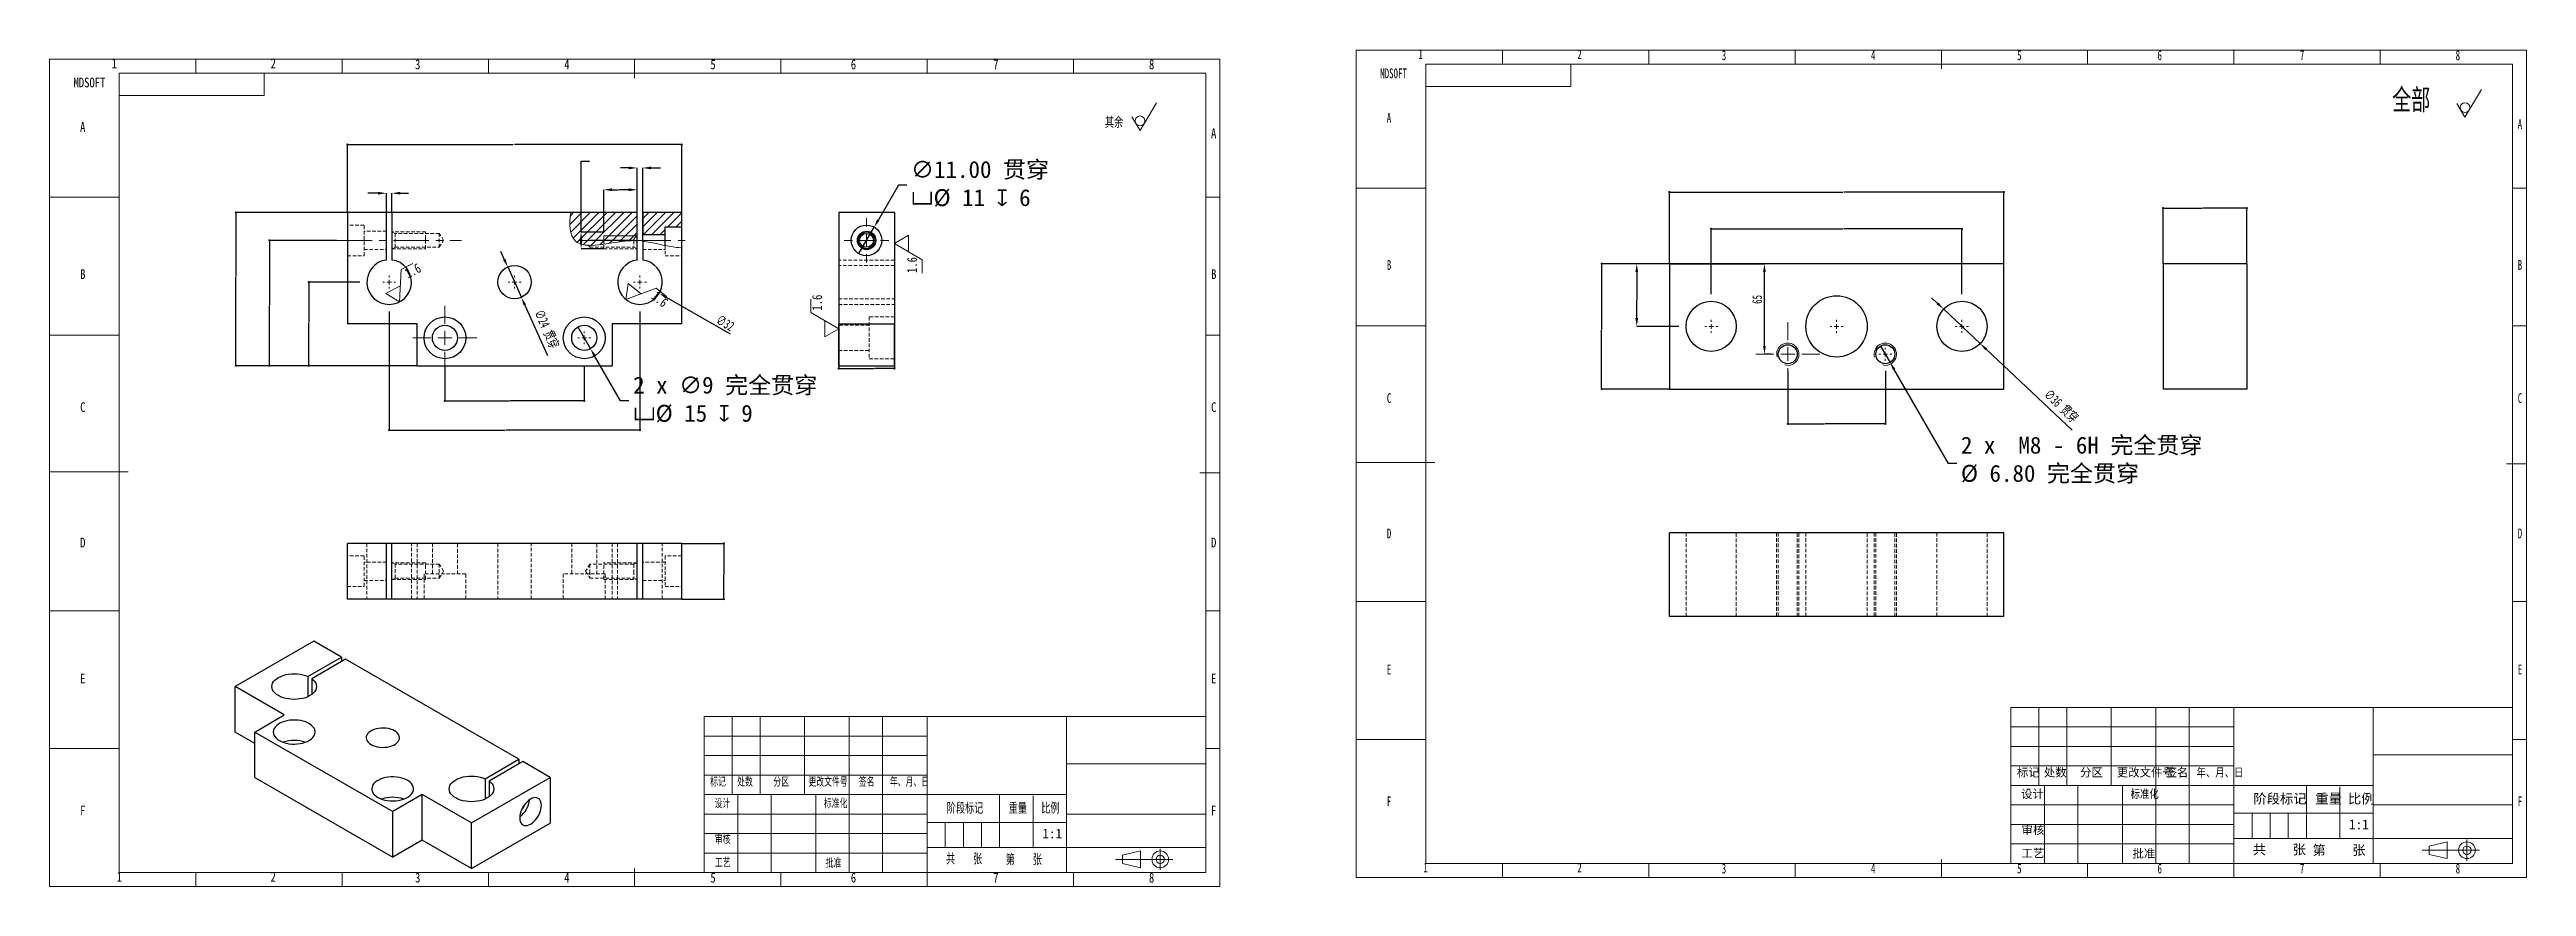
# Model space of a CAD drawing. Header units: millimetres. Extents: x -4 to 1692, y -357 to 300.
# Drawn here: x -4 to 885, y -357 to -57 of the extents above; entities that cross this region are included whole.
import ezdxf

# ---------------------------------------------------------------- set-up
doc = ezdxf.new("R2010")
doc.units = ezdxf.units.MM
doc.header["$PDSIZE"] = -1
doc.linetypes.add('CENTERX2', pattern=[20.32, 12.7, -2.54, 2.54, -2.54])
doc.linetypes.add('HIDDEN', pattern=[1.905, 1.27, -0.635])
doc.layers.add('图形符号', color=7, linetype='Continuous', lineweight=15)
doc.styles.add('SLDTEXTSTYLE1', font='', dxfattribs={"width": 0.67})
doc.styles.add('SLDTEXTSTYLE2', font='', dxfattribs={"width": 0.8, "bigfont": 'bigfont'})
doc.styles.add('SLDTEXTSTYLE3', font='', dxfattribs={"width": 0.67})
doc.styles.add('SLDTEXTSTYLE4', font='', dxfattribs={"bigfont": 'bigfont'})
doc.styles.add('SLDTEXTSTYLE5', font='')
doc.styles.get("Standard").update_dxf_attribs({"font": ''})
doc.styles.get('SLDTEXTSTYLE1').set_extended_font_data('仿宋_GB2312')
doc.styles.get('SLDTEXTSTYLE2').set_extended_font_data('仿宋_GB2312')
doc.styles.get('SLDTEXTSTYLE3').set_extended_font_data('仿宋_GB2312')
doc.styles.get('SLDTEXTSTYLE4').set_extended_font_data('仿宋_GB2312')
doc.styles.get('SLDTEXTSTYLE5').set_extended_font_data('仿宋_GB2312')
doc.styles.get('Standard').set_extended_font_data('仿宋_GB2312')
doc.dimstyles.new('SLDDIMSTYLE0', dxfattribs={"dimtxt": 0.18, "dimasz": 0.8, "dimexe": 0, "dimexo": 0.0625, "dimgap": 0, "dimtad": 0, "dimtih": 1, "dimtoh": 1, "dimdec": 0, "dimrnd": 1e-09, "dimzin": 0, "dimdsep": 46, "dimtxsty": 'Standard', "dimblk1": 'DOT', "dimblk2": 'DOT', "dimsah": 1, "dimcen": 0.09, "dimadec": 0, "dimazin": 0, "dimtfac": 0.8, "dimtdec": 0, "dimtofl": 0, "dimtmove": 0, "dimatfit": 3, "dimldrblk": 'DOT', "dimfxl": 1, "dimfrac": 2, "dimtolj": 1, "dimtzin": 0, "dimarcsym": 0})
doc.dimstyles.new('SLDDIMSTYLE1', dxfattribs={"dimtxt": 0.18, "dimasz": 3, "dimexe": 0, "dimexo": 0.0625, "dimgap": 0, "dimtad": 0, "dimtih": 1, "dimtoh": 1, "dimdec": 0, "dimrnd": 1e-09, "dimzin": 0, "dimdsep": 46, "dimtxsty": 'Standard', "dimsah": 1, "dimcen": 0.09, "dimadec": 0, "dimazin": 0, "dimtfac": 3, "dimtdec": 0, "dimtofl": 0, "dimtmove": 0, "dimatfit": 3, "dimfxl": 1, "dimfrac": 2, "dimtolj": 1, "dimtzin": 0, "dimarcsym": 0})
doc.dimstyles.new('SLDDIMSTYLE2', dxfattribs={"dimtxt": 3.5, "dimasz": 3, "dimexe": 0, "dimexo": 0.0625, "dimgap": 0.875, "dimtad": 2, "dimlfac": 2, "dimrnd": 1e-09, "dimzin": 12, "dimdsep": 46, "dimtxsty": 'SLDTEXTSTYLE1', "dimsah": 1, "dimcen": 0.09, "dimadec": 0, "dimazin": 3, "dimtfac": 1, "dimtdec": 3, "dimtofl": 0, "dimtmove": 0, "dimatfit": 3, "dimfxl": 1, "dimfrac": 2, "dimtolj": 1, "dimtzin": 12, "dimarcsym": 0})
doc.dimstyles.new('SLDDIMSTYLE3', dxfattribs={"dimtxt": 3.5, "dimasz": 3, "dimexe": 0, "dimexo": 0.0625, "dimgap": 0.875, "dimtad": 2, "dimlfac": 2, "dimrnd": 1e-09, "dimzin": 12, "dimdsep": 46, "dimtxsty": 'SLDTEXTSTYLE1', "dimsah": 1, "dimcen": 0.09, "dimadec": 0, "dimazin": 3, "dimtfac": 1, "dimtdec": 3, "dimtmove": 0, "dimatfit": 0, "dimfxl": 1, "dimfrac": 2, "dimtolj": 1, "dimtzin": 12, "dimarcsym": 0})
doc.dimstyles.new('SLDDIMSTYLE4', dxfattribs={"dimtxt": 6.063368, "dimasz": 3, "dimexe": 0, "dimexo": 0.0625, "dimgap": 1.515842, "dimtad": 0, "dimtih": 1, "dimtoh": 1, "dimdec": 6, "dimrnd": 1e-09, "dimzin": 12, "dimdsep": 46, "dimtxsty": 'SLDTEXTSTYLE5', "dimblk1": 'NONE', "dimsah": 1, "dimcen": 0, "dimadec": 0, "dimazin": 3, "dimtfac": 1, "dimtdec": 3, "dimtmove": 0, "dimatfit": 3, "dimldrblk": 'NONE', "dimfxl": 1, "dimfrac": 2, "dimtolj": 1, "dimtzin": 12, "dimarcsym": 0})
doc.dimstyles.new('SLDDIMSTYLE5', dxfattribs={"dimtxt": 6.063368, "dimasz": 3, "dimexe": 0, "dimexo": 0.0625, "dimgap": 1.515842, "dimtad": 0, "dimtih": 1, "dimtoh": 1, "dimrnd": 1e-09, "dimzin": 4, "dimdsep": 46, "dimtxsty": 'SLDTEXTSTYLE5', "dimblk1": 'NONE', "dimsah": 1, "dimcen": 0, "dimadec": 0, "dimazin": 1, "dimtfac": 1, "dimtdec": 3, "dimtmove": 0, "dimatfit": 3, "dimldrblk": 'NONE', "dimfxl": 1, "dimfrac": 2, "dimtolj": 1, "dimtzin": 12, "dimarcsym": 0})
pattern_1 = [(45, (-3.7013, -357.4613), (-1.49671, 1.49671), [])]

msp = doc.modelspace()

# ---------------------------------------------------------------- texts
at = {"color": 7, "linetype": 'Continuous', "lineweight": 0}
for s, insert, char_height, attachment_point, style in [('1', (18.6285198, -60.198861), 3.5, 1, 'SLDTEXTSTYLE2'), ('2', (75.6487005, -60.198861), 3.5, 1, 'SLDTEXTSTYLE2'), ('3', (127.4946768, -60.555861), 3.5, 1, 'SLDTEXTSTYLE2'), ('4', (181.025665, -60.5516361), 3.5, 1, 'SLDTEXTSTYLE2'), ('5', (233.4881058, -60.555861), 3.5, 1, 'SLDTEXTSTYLE2'), ('6', (283.8763853, -60.5516361), 3.5, 1, 'SLDTEXTSTYLE2'), ('7', (334.9772613, -60.5516361), 3.5, 1, 'SLDTEXTSTYLE2'), ('8', (390.8870964, -60.5600858), 3.5, 1, 'SLDTEXTSTYLE2'), ('1', (487.6001348, -56.9213874), 3.5, 1, 'SLDTEXTSTYLE3'), ('2', (544.6203155, -56.9213874), 3.5, 1, 'SLDTEXTSTYLE3'), ('3', (596.4662918, -57.2783874), 3.5, 1, 'SLDTEXTSTYLE3'), ('4', (649.99728, -57.2741626), 3.5, 1, 'SLDTEXTSTYLE3'), ('5', (702.4597208, -57.2783874), 3.5, 1, 'SLDTEXTSTYLE3'), ('6', (752.8480003, -57.2741626), 3.5, 1, 'SLDTEXTSTYLE3'), ('7', (803.9488763, -57.2741626), 3.5, 1, 'SLDTEXTSTYLE3'), ('8', (859.8587113, -57.2826123), 3.5, 1, 'SLDTEXTSTYLE3'), ('MDSOFT', (4.9093909, -67.041471), 3.5, 1, 'SLDTEXTSTYLE2'), ('MDSOFT', (473.8810058, -63.7639974), 3.5, 1, 'SLDTEXTSTYLE3'), ('全部', (837.044541, -71.1581293), 7.5, 1, 'SLDTEXTSTYLE1'), ('A', (476.2328876, -79.7384508), 3.5, 1, 'SLDTEXTSTYLE3'), ('A', (7.2612726, -83.0159243), 3.5, 1, 'SLDTEXTSTYLE2'), ('其余', (375.057642, -81.2290436), 3.5, 1, 'SLDTEXTSTYLE1'), ('A', (413.1538248, -85.288145), 3.5, 1, 'SLDTEXTSTYLE2'), ('A', (882.1254397, -82.0106715), 3.5, 1, 'SLDTEXTSTYLE3'), ('B', (476.249787, -132.5610265), 3.5, 1, 'SLDTEXTSTYLE3'), ('B', (882.1423392, -132.5610265), 3.5, 1, 'SLDTEXTSTYLE3'), ('B', (7.278172, -135.8385), 3.5, 1, 'SLDTEXTSTYLE2'), ('B', (413.1707242, -135.8385), 3.5, 1, 'SLDTEXTSTYLE2'), ('C', (7.2866217, -183.6131273), 3.5, 1, 'SLDTEXTSTYLE2'), ('C', (413.1791739, -183.6131273), 3.5, 1, 'SLDTEXTSTYLE2'), ('C', (476.2582367, -180.3356537), 3.5, 1, 'SLDTEXTSTYLE3'), ('C', (882.1507889, -180.3356537), 3.5, 1, 'SLDTEXTSTYLE3'), ('D', (476.2582367, -228.9531389), 3.5, 1, 'SLDTEXTSTYLE3'), ('D', (882.1507889, -228.9531389), 3.5, 1, 'SLDTEXTSTYLE3'), ('D', (7.2866217, -232.2306125), 3.5, 1, 'SLDTEXTSTYLE2'), ('D', (413.1791739, -232.2306125), 3.5, 1, 'SLDTEXTSTYLE2'), ('E', (7.2823969, -281.0804645), 3.5, 1, 'SLDTEXTSTYLE2'), ('E', (413.174949, -281.0804645), 3.5, 1, 'SLDTEXTSTYLE2'), ('E', (476.2540119, -277.802991), 3.5, 1, 'SLDTEXTSTYLE3'), ('E', (882.146564, -277.802991), 3.5, 1, 'SLDTEXTSTYLE3'), ('标记', (233.4231216, -318.2912981), 3, 1, 'SLDTEXTSTYLE3'), ('处数', (243.0773246, -318.2912981), 3, 1, 'SLDTEXTSTYLE3'), ('分区', (256.0739978, -318.2912981), 3, 1, 'SLDTEXTSTYLE3'), (' 更改文件号', (267.2307468, -318.2912981), 3, 1, 'SLDTEXTSTYLE3'), ('签名', (286.7570004, -318.2912981), 3, 1, 'SLDTEXTSTYLE3'), ('年、月、日', (297.8970989, -318.2912981), 3, 1, 'SLDTEXTSTYLE1'), ('标记', (702.3947366, -315.0138245), 3, 1, 'SLDTEXTSTYLE4'), ('处数', (712.0489396, -315.0138245), 3, 1, 'SLDTEXTSTYLE4'), ('分区', (725.0456128, -315.0138245), 3, 1, 'SLDTEXTSTYLE4'), (' 更改文件号', (736.2023618, -315.0138245), 3, 1, 'SLDTEXTSTYLE4'), ('签名', (755.7286154, -315.0138245), 3, 1, 'SLDTEXTSTYLE4'), ('年、月、日', (766.8687139, -315.0138245), 3, 1, 'SLDTEXTSTYLE2'), ('F', (7.2697223, -328.4199887), 3.5, 1, 'SLDTEXTSTYLE2'), ('设计', (234.9244944, -326.0398827), 3, 1, 'SLDTEXTSTYLE3'), ('标准化', (274.2168402, -326.0398827), 3, 1, 'SLDTEXTSTYLE1'), ('阶段标记', (318.3021409, -327.4653502), 3.5, 1, 'SLDTEXTSTYLE3'), ('重量', (340.5312567, -327.4653502), 3.5, 1, 'SLDTEXTSTYLE3'), ('比例', (352.2374924, -327.4653502), 3.5, 1, 'SLDTEXTSTYLE3'), ('F', (413.1622745, -328.4199887), 3.5, 1, 'SLDTEXTSTYLE2'), ('F', (476.2413373, -325.1425152), 3.5, 1, 'SLDTEXTSTYLE3'), ('设计', (703.8961094, -322.7624092), 3, 1, 'SLDTEXTSTYLE4'), ('标准化', (743.1884551, -322.7624092), 3, 1, 'SLDTEXTSTYLE2'), ('阶段标记', (787.2737559, -324.1878767), 3.5, 1, 'SLDTEXTSTYLE4'), ('重量', (809.5028717, -324.1878767), 3.5, 1, 'SLDTEXTSTYLE4'), ('比例', (821.2091074, -324.1878767), 3.5, 1, 'SLDTEXTSTYLE4'), ('F', (882.1338894, -325.1425152), 3.5, 1, 'SLDTEXTSTYLE3'), ('1:1', (356.1638838, -336.6995016), 3.5, 2, 'SLDTEXTSTYLE4'), ('审核', (704.0461091, -335.6802794), 3, 1, 'SLDTEXTSTYLE4'), ('1:1', (825.1354988, -333.4220281), 3.5, 2, 'SLDTEXTSTYLE5'), ('审核', (235.0744942, -338.957753), 3, 1, 'SLDTEXTSTYLE3'), ('共    张', (318.0618993, -345.6845391), 3.5, 1, 'SLDTEXTSTYLE3'), ('第    张', (339.5076924, -345.9147139), 3.5, 1, 'SLDTEXTSTYLE3'), ('工艺', (704.0586091, -344.0092381), 3, 1, 'SLDTEXTSTYLE4'), ('批准', (743.8642885, -344.1578477), 3, 1, 'SLDTEXTSTYLE4'), ('共    张', (787.0335142, -342.4070656), 3.5, 1, 'SLDTEXTSTYLE4'), ('第    张', (808.4793074, -342.6372403), 3.5, 1, 'SLDTEXTSTYLE4'), ('1', (20.3869313, -352.198861), 3.5, 1, 'SLDTEXTSTYLE2'), ('2', (75.6487005, -352.198861), 3.5, 1, 'SLDTEXTSTYLE2'), ('3', (127.4946768, -352.555861), 3.5, 1, 'SLDTEXTSTYLE2'), ('4', (181.025665, -352.555861), 3.5, 1, 'SLDTEXTSTYLE2'), ('5', (233.4881058, -352.555861), 3.5, 1, 'SLDTEXTSTYLE2'), ('工艺', (235.0869941, -347.2867116), 3, 1, 'SLDTEXTSTYLE3'), ('批准', (274.8926735, -347.4353213), 3, 1, 'SLDTEXTSTYLE3'), ('6', (283.8763853, -352.5516361), 3.5, 1, 'SLDTEXTSTYLE2'), ('7', (334.9772613, -352.5516361), 3.5, 1, 'SLDTEXTSTYLE2'), ('8', (390.8870964, -352.5516361), 3.5, 1, 'SLDTEXTSTYLE2'), ('1', (489.3585463, -348.9213874), 3.5, 1, 'SLDTEXTSTYLE3'), ('2', (544.6203155, -348.9213874), 3.5, 1, 'SLDTEXTSTYLE3'), ('3', (596.4662918, -349.2783874), 3.5, 1, 'SLDTEXTSTYLE3'), ('4', (649.99728, -349.2783874), 3.5, 1, 'SLDTEXTSTYLE3'), ('5', (702.4597208, -349.2783874), 3.5, 1, 'SLDTEXTSTYLE3'), ('6', (752.8480003, -349.2741626), 3.5, 1, 'SLDTEXTSTYLE3'), ('7', (803.9488763, -349.2741626), 3.5, 1, 'SLDTEXTSTYLE3'), ('8', (859.8587113, -349.2741626), 3.5, 1, 'SLDTEXTSTYLE3')]:
    msp.add_mtext(s, dxfattribs=dict(at, insert=insert, char_height=char_height, attachment_point=attachment_point, style=style))

# ---------------------------------------------------------------- blocks, each defined once
blk = doc.blocks.new('SW_SFSYMBOL_0')
at = {"color": 0, "linetype": 'Continuous', "lineweight": 0}
for q in [(-2.94945, 1.49975), (5.8989, 6.4995)]:
    blk.add_line((0, -3.5), q, dxfattribs=at)
blk.add_circle((0, 0), 1.75, dxfattribs=at)
blk = doc.blocks.new('_DOT')
at = {"color": 0, "linetype": 'ByBlock', "lineweight": -2}
blk.add_line((-0.5, 0), (-1, 0), dxfattribs=at)
at = {"color": 0, "linetype": 'ByBlock', "const_width": 0.5}
blk.add_lwpolyline([(-0.25, 0, 1), (0.25, 0, 1)], format="xyb", close=True, dxfattribs=at)
blk = doc.blocks.new('*D73')
at = {"color": 0, "linetype": 'Continuous', "lineweight": -2, "transparency": 16777216}
for p, q in [((103.19, -115.41), (103.19, -91.09)), ((103.99, -91.09), (162.7, -91.09)), ((222.39, -91.09), (163.13, -91.09)), ((223.19, -115.41), (223.19, -91.09))]:
    blk.add_line(p, q, dxfattribs=at)
at = {"layer": 'Defpoints', "color": 0, "linetype": 'Continuous', "transparency": 16777216}
for p in [(223.19, -91.09), (103.19, -115.48), (223.19, -115.48)]:
    blk.add_point(p, dxfattribs=at)
at = {"color": 0, "linetype": 'Continuous', "lineweight": -2, "transparency": 16777216, "xscale": 0.8, "yscale": 0.8, "zscale": 0.8, "rotation": 180}
blk.add_blockref('_DOT', (103.19, -91.09), dxfattribs=at)
at = {"color": 0, "linetype": 'Continuous', "lineweight": -2, "transparency": 16777216, "xscale": 0.8, "yscale": 0.8, "zscale": 0.8}
blk.add_blockref('_DOT', (223.19, -91.09), dxfattribs=at)
at = {"color": 0, "linetype": 'Continuous', "lineweight": 0, "transparency": 16777216, "insert": (162.91, -91), "char_height": 0.18, "attachment_point": 2}
blk.add_mtext('\\A1;120', dxfattribs=at)
blk = doc.blocks.new('*D74')
at = {"color": 0, "linetype": 'Continuous', "lineweight": -2, "transparency": 16777216}
for p, q in [((119.13, -115.48), (63.19, -115.48)), ((63.19, -116.28), (63.19, -138.38)), ((63.19, -169.68), (63.19, -138.56)), ((128.13, -170.48), (63.19, -170.48))]:
    blk.add_line(p, q, dxfattribs=at)
at = {"layer": 'Defpoints', "color": 0, "linetype": 'Continuous', "transparency": 16777216}
for p in [(119.19, -115.48), (63.19, -170.48), (128.19, -170.48)]:
    blk.add_point(p, dxfattribs=at)
at = {"color": 0, "linetype": 'Continuous', "lineweight": -2, "transparency": 16777216, "xscale": 0.8, "yscale": 0.8, "zscale": 0.8}
for p, rotation in [((63.19, -115.48), 90), ((63.19, -170.48), 270)]:
    blk.add_blockref('_DOT', p, dxfattribs=dict(at, rotation=rotation))
at = {"color": 0, "linetype": 'Continuous', "lineweight": 0, "transparency": 16777216, "insert": (63.19, -138.38), "char_height": 0.18, "attachment_point": 2}
blk.add_mtext('\\A1;55', dxfattribs=at)
blk = doc.blocks.new('*D75')
at = {"color": 0, "linetype": 'Continuous', "lineweight": -2, "transparency": 16777216}
for p, q in [((99.32, -125.48), (75.19, -125.48)), ((75.19, -126.28), (75.19, -148.63)), ((75.19, -169.68), (75.19, -148.81)), ((128.13, -170.48), (75.19, -170.48))]:
    blk.add_line(p, q, dxfattribs=at)
at = {"layer": 'Defpoints', "color": 0, "linetype": 'Continuous', "transparency": 16777216}
for p in [(99.38, -125.48), (75.19, -170.48), (128.19, -170.48)]:
    blk.add_point(p, dxfattribs=at)
at = {"color": 0, "linetype": 'Continuous', "lineweight": -2, "transparency": 16777216, "xscale": 0.8, "yscale": 0.8, "zscale": 0.8}
for p, rotation in [((75.19, -125.48), 90), ((75.19, -170.48), 270)]:
    blk.add_blockref('_DOT', p, dxfattribs=dict(at, rotation=rotation))
at = {"color": 0, "linetype": 'Continuous', "lineweight": 0, "transparency": 16777216, "insert": (75.19, -148.63), "char_height": 0.18, "attachment_point": 2}
blk.add_mtext('\\A1;45', dxfattribs=at)
blk = doc.blocks.new('*D76')
at = {"color": 0, "linetype": 'Continuous', "lineweight": -2, "transparency": 16777216}
for p, q in [((107.63, -140.48), (89.37, -140.48)), ((89.37, -141.28), (89.37, -154.88)), ((89.37, -169.68), (89.37, -155.06)), ((128.13, -170.48), (89.37, -170.48))]:
    blk.add_line(p, q, dxfattribs=at)
at = {"layer": 'Defpoints', "color": 0, "linetype": 'Continuous', "transparency": 16777216}
for p in [(107.69, -140.48), (89.37, -170.48), (128.19, -170.48)]:
    blk.add_point(p, dxfattribs=at)
at = {"color": 0, "linetype": 'Continuous', "lineweight": -2, "transparency": 16777216, "xscale": 0.8, "yscale": 0.8, "zscale": 0.8}
for p, rotation in [((89.37, -140.48), 90), ((89.37, -170.48), 270)]:
    blk.add_blockref('_DOT', p, dxfattribs=dict(at, rotation=rotation))
at = {"color": 0, "linetype": 'Continuous', "lineweight": 0, "transparency": 16777216, "insert": (89.37, -154.88), "char_height": 0.18, "attachment_point": 2}
blk.add_mtext('\\A1;30', dxfattribs=at)
blk = doc.blocks.new('*D77')
at = {"color": 0, "linetype": 'Continuous', "lineweight": -2, "transparency": 16777216}
for p, q in [((114.19, -108.55), (110.5, -108.55)), ((117.19, -115.41), (117.19, -108.55)), ((119.19, -115.41), (119.19, -108.55)), ((122.19, -108.55), (125.19, -108.55))]:
    blk.add_line(p, q, dxfattribs=at)
at = {"color": 0, "linetype": 'Continuous', "transparency": 16777216}
for points in [[(114.19, -108.05), (114.19, -109.05), (117.19, -108.55)], [(122.19, -108.05), (122.19, -109.05), (119.19, -108.55)]]:
    blk.add_solid(points, dxfattribs=at)
at = {"layer": 'Defpoints', "color": 0, "linetype": 'Continuous', "transparency": 16777216}
for p in [(117.19, -115.48), (119.19, -108.55), (119.19, -115.48)]:
    blk.add_point(p, dxfattribs=at)
at = {"color": 0, "linetype": 'Continuous', "lineweight": 0, "transparency": 16777216, "insert": (110.44, -108.46), "char_height": 0.18, "attachment_point": 2}
blk.add_mtext('\\A1;2', dxfattribs=at)
blk = doc.blocks.new('*D78')
at = {"color": 0, "linetype": 'Continuous', "lineweight": -2, "transparency": 16777216}
for p, q in [((204.19, -99.48), (201.19, -99.48)), ((207.19, -115.41), (207.19, -99.48)), ((209.19, -125.72), (209.19, -99.48)), ((212.19, -99.48), (215.53, -99.48))]:
    blk.add_line(p, q, dxfattribs=at)
at = {"color": 0, "linetype": 'Continuous', "transparency": 16777216}
for points in [[(204.19, -98.98), (204.19, -99.98), (207.19, -99.48)], [(212.19, -98.98), (212.19, -99.98), (209.19, -99.48)]]:
    blk.add_solid(points, dxfattribs=at)
at = {"layer": 'Defpoints', "color": 0, "linetype": 'Continuous', "transparency": 16777216}
for p in [(209.19, -99.48), (207.19, -115.48), (209.19, -125.79)]:
    blk.add_point(p, dxfattribs=at)
at = {"color": 0, "linetype": 'Continuous', "lineweight": 0, "transparency": 16777216, "insert": (215.59, -99.39), "char_height": 0.18, "attachment_point": 2}
blk.add_mtext('\\A1;2', dxfattribs=at)
blk = doc.blocks.new('*D79')
at = {"color": 0, "linetype": 'Continuous', "lineweight": -2, "transparency": 16777216}
for p, q in [((118.19, -151.04), (118.19, -193.6)), ((208.19, -151.04), (208.19, -193.6)), ((118.99, -193.6), (159.72, -193.6)), ((207.39, -193.6), (160.01, -193.6))]:
    blk.add_line(p, q, dxfattribs=at)
at = {"layer": 'Defpoints', "color": 0, "linetype": 'Continuous', "transparency": 16777216}
for p in [(118.19, -150.98), (208.19, -150.98), (208.19, -193.6)]:
    blk.add_point(p, dxfattribs=at)
at = {"color": 0, "linetype": 'Continuous', "lineweight": -2, "transparency": 16777216, "xscale": 0.8, "yscale": 0.8, "zscale": 0.8, "rotation": 180}
blk.add_blockref('_DOT', (118.19, -193.6), dxfattribs=at)
at = {"color": 0, "linetype": 'Continuous', "lineweight": -2, "transparency": 16777216, "xscale": 0.8, "yscale": 0.8, "zscale": 0.8}
blk.add_blockref('_DOT', (208.19, -193.6), dxfattribs=at)
at = {"color": 0, "linetype": 'Continuous', "lineweight": 0, "transparency": 16777216, "insert": (159.86, -193.51), "char_height": 0.18, "attachment_point": 2}
blk.add_mtext('\\A1;90', dxfattribs=at)
blk = doc.blocks.new('*D80')
at = {"color": 0, "linetype": 'Continuous', "lineweight": -2, "transparency": 16777216}
for p, q in [((138.19, -170.54), (138.19, -183.09)), ((188.19, -170.54), (188.19, -183.09)), ((138.99, -183.09), (161.38, -183.09)), ((187.39, -183.09), (161.67, -183.09))]:
    blk.add_line(p, q, dxfattribs=at)
at = {"layer": 'Defpoints', "color": 0, "linetype": 'Continuous', "transparency": 16777216}
for p in [(138.19, -170.48), (188.19, -170.48), (188.19, -183.09)]:
    blk.add_point(p, dxfattribs=at)
at = {"color": 0, "linetype": 'Continuous', "lineweight": -2, "transparency": 16777216, "xscale": 0.8, "yscale": 0.8, "zscale": 0.8, "rotation": 180}
blk.add_blockref('_DOT', (138.19, -183.09), dxfattribs=at)
at = {"color": 0, "linetype": 'Continuous', "lineweight": -2, "transparency": 16777216, "xscale": 0.8, "yscale": 0.8, "zscale": 0.8}
blk.add_blockref('_DOT', (188.19, -183.09), dxfattribs=at)
at = {"color": 0, "linetype": 'Continuous', "lineweight": 0, "transparency": 16777216, "insert": (161.53, -183), "char_height": 0.18, "attachment_point": 2}
blk.add_mtext('\\A1;50', dxfattribs=at)
blk = doc.blocks.new('*D81')
at = {"color": 0, "linetype": 'Continuous', "lineweight": -2, "transparency": 16777216}
for p, q in [((208.1, -140.48), (208.28, -140.48)), ((208.19, -140.57), (208.19, -140.39)), ((240.65, -159.21), (217.72, -145.98))]:
    blk.add_line(p, q, dxfattribs=at)
at = {"color": 0, "linetype": 'Continuous', "transparency": 16777216}
blk.add_solid([(217.97, -145.54), (217.47, -146.41), (215.12, -144.48)], dxfattribs=at)
at = {"layer": 'Defpoints', "color": 0, "linetype": 'Continuous', "transparency": 16777216}
for p in [(201.27, -136.48), (215.12, -144.48)]:
    blk.add_point(p, dxfattribs=at)
at = {"color": 0, "linetype": 'Continuous', "lineweight": 0, "transparency": 16777216, "insert": (236.95, -152.03), "char_height": 3.5, "attachment_point": 1, "rotation": 330, "style": 'SLDTEXTSTYLE1'}
blk.add_mtext('\\A1;∅32', dxfattribs=at)
blk = doc.blocks.new('*D82')
at = {"color": 0, "linetype": 'Continuous', "lineweight": -2, "transparency": 16777216}
for p, q in [((159.52, -132.26), (158.29, -129.52)), ((160.74, -135), (165.65, -145.95)), ((166.87, -148.69), (175.01, -166.86))]:
    blk.add_line(p, q, dxfattribs=at)
at = {"color": 0, "linetype": 'Continuous', "transparency": 16777216}
for points in [[(159.97, -132.06), (159.06, -132.47), (160.74, -135)], [(167.33, -148.49), (166.42, -148.89), (165.65, -145.95)]]:
    blk.add_solid(points, dxfattribs=at)
at = {"layer": 'Defpoints', "color": 0, "linetype": 'Continuous', "transparency": 16777216}
for p in [(160.74, -135), (165.65, -145.95)]:
    blk.add_point(p, dxfattribs=at)
at = {"color": 0, "linetype": 'Continuous', "lineweight": 0, "transparency": 16777216, "insert": (173.45, -149.99), "char_height": 3.5, "attachment_point": 1, "rotation": 294.13075, "style": 'SLDTEXTSTYLE1'}
blk.add_mtext('\\A1;∅24 贯穿', dxfattribs=at)
blk = doc.blocks.new('*D83')
at = {"color": 0, "linetype": 'Continuous', "lineweight": -2, "transparency": 16777216}
for p, q in [((185.95, -156.58), (190.44, -164.37)), ((201.24, -183.09), (191.94, -166.97)), ((204.24, -183.09), (201.24, -183.09))]:
    blk.add_line(p, q, dxfattribs=at)
at = {"color": 0, "linetype": 'Continuous', "transparency": 16777216}
blk.add_solid([(192.37, -166.72), (191.51, -167.22), (190.44, -164.37)], dxfattribs=at)
at = {"layer": 'Defpoints', "color": 0, "linetype": 'Continuous', "transparency": 16777216}
for p in [(185.95, -156.58), (190.44, -164.37)]:
    blk.add_point(p, dxfattribs=at)
at = {"color": 0, "linetype": 'Continuous', "lineweight": 0, "transparency": 16777216, "insert": (205.76, -174.42), "char_height": 6.0634, "attachment_point": 1, "style": 'SLDTEXTSTYLE5'}
blk.add_mtext('\\A1;2 x ∅9 完全贯穿\\P{\\fGDT;v}%%c 15 {\\fGDT;x} 9\\P', dxfattribs=at)
blk = doc.blocks.new('_NONE')
blk = doc.blocks.new('*D84')
at = {"color": 0, "linetype": 'Continuous', "lineweight": -2, "transparency": 16777216}
for p, q in [((187.07, -122.48), (187.07, -97.07)), ((187.07, -97.07), (190.07, -97.07)), ((195.13, -122.48), (187.07, -122.48)), ((195.13, -128.48), (187.07, -128.48))]:
    blk.add_line(p, q, dxfattribs=at)
at = {"color": 0, "linetype": 'Continuous', "transparency": 16777216}
for points in [[(186.57, -125.48), (187.57, -125.48), (187.07, -122.48)], [(186.57, -125.48), (187.57, -125.48), (187.07, -128.48)]]:
    blk.add_solid(points, dxfattribs=at)
at = {"layer": 'Defpoints', "color": 0, "linetype": 'Continuous', "transparency": 16777216}
for p in [(195.19, -122.48), (187.07, -128.48), (195.19, -128.48)]:
    blk.add_point(p, dxfattribs=at)
at = {"color": 0, "linetype": 'Continuous', "lineweight": 0, "transparency": 16777216, "insert": (190.23, -96.98), "char_height": 0.18, "attachment_point": 2}
blk.add_mtext('\\A1;M6', dxfattribs=at)
blk = doc.blocks.new('*D85')
at = {"color": 0, "linetype": 'Continuous', "lineweight": -2, "transparency": 16777216}
for p, q in [((195.19, -122.41), (195.19, -107.3)), ((198.19, -107.3), (200.48, -107.3)), ((204.19, -107.3), (200.74, -107.3)), ((207.19, -115.41), (207.19, -107.3))]:
    blk.add_line(p, q, dxfattribs=at)
at = {"color": 0, "linetype": 'Continuous', "transparency": 16777216}
for points in [[(198.19, -106.8), (198.19, -107.8), (195.19, -107.3)], [(204.19, -106.8), (204.19, -107.8), (207.19, -107.3)]]:
    blk.add_solid(points, dxfattribs=at)
at = {"layer": 'Defpoints', "color": 0, "linetype": 'Continuous', "transparency": 16777216}
for p in [(207.19, -107.3), (207.19, -115.48), (195.19, -122.48)]:
    blk.add_point(p, dxfattribs=at)
at = {"color": 0, "linetype": 'Continuous', "lineweight": 0, "transparency": 16777216, "insert": (200.61, -107.21), "char_height": 0.18, "attachment_point": 2}
blk.add_mtext('\\A1;12', dxfattribs=at)
blk = doc.blocks.new('SW_CENTERMARKSYMBOL_0')
at = {"color": 0, "linetype": 'Continuous', "lineweight": 0}
for p, q in [((-1.67, 0), (-2.33, 0)), ((0, 0), (-0.83, 0)), ((0, 1.67), (0, 2.33)), ((0, 0), (0, 0.83)), ((0, 0), (0, -0.83)), ((0, 0), (0.83, 0)), ((1.67, 0), (2.33, 0)), ((0, -1.67), (0, -2.33))]:
    blk.add_line(p, q, dxfattribs=at)
blk = doc.blocks.new('SW_CENTERMARKSYMBOL_1')
at = {"color": 0, "linetype": 'Continuous', "lineweight": 0}
for p, q in [((-1.67, 0), (-2.33, 0)), ((0, 0), (-0.83, 0)), ((0, 1.67), (0, 2.33)), ((0, 0), (0, 0.83)), ((0, 0), (0, -0.83)), ((0, 0), (0.83, 0)), ((1.67, 0), (2.33, 0)), ((0, -1.67), (0, -2.33))]:
    blk.add_line(p, q, dxfattribs=at)
blk = doc.blocks.new('SW_CENTERMARKSYMBOL_2')
at = {"color": 0, "linetype": 'Continuous', "lineweight": 0}
for p, q in [((-1.67, 0), (-2.33, 0)), ((0, 0), (-0.83, 0)), ((0, 1.67), (0, 2.33)), ((0, 0), (0, 0.83)), ((0, 0), (0, -0.83)), ((0, 0), (0.83, 0)), ((1.67, 0), (2.33, 0)), ((0, -1.67), (0, -2.33))]:
    blk.add_line(p, q, dxfattribs=at)
blk = doc.blocks.new('SW_CENTERMARKSYMBOL_3')
at = {"color": 0, "linetype": 'Continuous', "lineweight": 0}
for p, q in [((-1.67, 0), (-2.33, 0)), ((0, 0), (-0.83, 0)), ((0, 1.67), (0, 2.33)), ((0, 0), (0, 0.83)), ((0, 0), (0, -0.83)), ((0, 0), (0.83, 0)), ((1.67, 0), (2.33, 0)), ((0, -1.67), (0, -2.33))]:
    blk.add_line(p, q, dxfattribs=at)
blk = doc.blocks.new('SW_CENTERMARKSYMBOL_4')
at = {"color": 0, "linetype": 'Continuous', "lineweight": 0}
for p, q in [((0, 5), (0, 11.5)), ((-5, 0), (-11.5, 0)), ((0, 0), (-2.5, 0)), ((0, 0), (0, 2.5)), ((0, 0), (0, -2.5)), ((0, 0), (2.5, 0)), ((5, 0), (11.5, 0)), ((0, -5), (0, -11.5))]:
    blk.add_line(p, q, dxfattribs=at)
blk = doc.blocks.new('SW_SFSYMBOL_1')
at = {"color": 0, "linetype": 'Continuous', "lineweight": 0}
for p, q in [((-8.23, 0.24), (-7.38, 5.98)), ((-8.23, 0.24), (2.65, 4.29)), ((-2.79, 2.26), (-7.38, 5.98)), ((2.65, 4.29), (6.32, 1.32))]:
    blk.add_line(p, q, dxfattribs=at)
at = {"color": 0, "linetype": 'Continuous', "lineweight": 0, "insert": (2.84, 3.51), "char_height": 3.5, "attachment_point": 1, "rotation": 320.98662, "style": 'SLDTEXTSTYLE2'}
blk.add_mtext('1.6', dxfattribs=at)
blk = doc.blocks.new('SW_SFSYMBOL_2')
at = {"color": 0, "linetype": 'Continuous', "lineweight": 0}
for p, q in [((-3.5, -7.45), (-2.88, 4.14)), ((-2.88, 4.14), (1.32, 6.32)), ((-3.19, -1.66), (-8.43, -4.38)), ((-3.5, -7.45), (-8.43, -4.38))]:
    blk.add_line(p, q, dxfattribs=at)
at = {"color": 0, "linetype": 'Continuous', "lineweight": 0, "insert": (-2.08, 4), "char_height": 3.5, "attachment_point": 1, "rotation": 27.44695, "style": 'SLDTEXTSTYLE2'}
blk.add_mtext('1.6', dxfattribs=at)
blk = doc.blocks.new('*D86')
at = {"color": 0, "linetype": 'Continuous', "lineweight": -2, "transparency": 16777216}
for p, q in [((300.97, -105.67), (293.78, -118.12)), ((303.97, -105.67), (300.97, -105.67)), ((286.77, -130.24), (292.28, -120.71))]:
    blk.add_line(p, q, dxfattribs=at)
at = {"color": 0, "linetype": 'Continuous', "transparency": 16777216}
blk.add_solid([(293.34, -117.87), (294.21, -118.37), (292.28, -120.71)], dxfattribs=at)
at = {"layer": 'Defpoints', "color": 0, "linetype": 'Continuous', "transparency": 16777216}
for p in [(292.28, -120.71), (286.77, -130.24)]:
    blk.add_point(p, dxfattribs=at)
at = {"color": 0, "linetype": 'Continuous', "lineweight": 0, "transparency": 16777216, "insert": (305.49, -97), "char_height": 6.0634, "attachment_point": 1, "style": 'SLDTEXTSTYLE5'}
blk.add_mtext('\\A1;∅11.00 贯穿\\P{\\fGDT;v}%%c 11 {\\fGDT;x} 6\\P', dxfattribs=at)
blk = doc.blocks.new('*D87')
at = {"color": 0, "linetype": 'Continuous', "lineweight": -2, "transparency": 16777216}
for p, q in [((279.52, -155.54), (279.52, -171.48)), ((299.52, -155.54), (299.52, -171.48)), ((280.32, -171.48), (292.22, -171.48)), ((298.72, -171.48), (292.51, -171.48))]:
    blk.add_line(p, q, dxfattribs=at)
at = {"layer": 'Defpoints', "color": 0, "linetype": 'Continuous', "transparency": 16777216}
for p in [(279.52, -155.48), (299.52, -155.48), (299.52, -171.48)]:
    blk.add_point(p, dxfattribs=at)
at = {"color": 0, "linetype": 'Continuous', "lineweight": -2, "transparency": 16777216, "xscale": 0.8, "yscale": 0.8, "zscale": 0.8, "rotation": 180}
blk.add_blockref('_DOT', (279.52, -171.48), dxfattribs=at)
at = {"color": 0, "linetype": 'Continuous', "lineweight": -2, "transparency": 16777216, "xscale": 0.8, "yscale": 0.8, "zscale": 0.8}
blk.add_blockref('_DOT', (299.52, -171.48), dxfattribs=at)
at = {"color": 0, "linetype": 'Continuous', "lineweight": 0, "transparency": 16777216, "insert": (292.37, -171.39), "char_height": 0.18, "attachment_point": 2}
blk.add_mtext('\\A1;20', dxfattribs=at)
blk = doc.blocks.new('SW_CENTERMARKSYMBOL_5')
at = {"color": 0, "linetype": 'Continuous', "lineweight": 0}
for p, q in [((-5, 0), (-8, 0)), ((0, 0), (-2.5, 0)), ((0, 5), (0, 8)), ((0, 0), (0, 2.5)), ((0, 0), (0, -2.5)), ((0, 0), (2.5, 0)), ((5, 0), (8, 0)), ((0, -5), (0, -8))]:
    blk.add_line(p, q, dxfattribs=at)
blk = doc.blocks.new('SW_SFSYMBOL_3')
at = {"color": 0, "linetype": 'Continuous', "lineweight": 0}
for p, q in [((-9.07, 10.63), (-4.07, 13.58)), ((-9.07, 10.63), (0.93, 4.73)), ((-4.07, 7.68), (-4.07, 13.58)), ((0.93, 4.73), (0.93, 0))]:
    blk.add_line(p, q, dxfattribs=at)
at = {"color": 0, "linetype": 'Continuous', "lineweight": 0, "insert": (-4.51, 0), "char_height": 3.5, "attachment_point": 1, "rotation": 90, "style": 'SLDTEXTSTYLE2'}
blk.add_mtext('1.6', dxfattribs=at)
blk = doc.blocks.new('SW_SFSYMBOL_4')
at = {"color": 0, "linetype": 'Continuous', "lineweight": 0}
for p, q in [((-5, -0.65), (-5, 4.08)), ((5, -6.55), (-5, -0.65)), ((0, -3.6), (0, -9.49)), ((5, -6.55), (0, -9.49))]:
    blk.add_line(p, q, dxfattribs=at)
at = {"color": 0, "linetype": 'Continuous', "lineweight": 0, "insert": (-4.51, 0), "char_height": 3.5, "attachment_point": 1, "rotation": 90, "style": 'SLDTEXTSTYLE2'}
blk.add_mtext('1.6', dxfattribs=at)
blk = doc.blocks.new('*D72')
at = {"color": 0, "linetype": 'Continuous', "lineweight": -2, "transparency": 16777216}
for p, q in [((223.26, -234.27), (238.3, -234.27)), ((238.3, -235.07), (238.3, -245.55)), ((238.3, -253.47), (238.3, -245.73)), ((223.26, -254.27), (238.3, -254.27))]:
    blk.add_line(p, q, dxfattribs=at)
at = {"layer": 'Defpoints', "color": 0, "linetype": 'Continuous', "transparency": 16777216}
for p in [(223.19, -234.27), (238.3, -234.27), (223.19, -254.27)]:
    blk.add_point(p, dxfattribs=at)
at = {"color": 0, "linetype": 'Continuous', "lineweight": -2, "transparency": 16777216, "xscale": 0.8, "yscale": 0.8, "zscale": 0.8}
for p, rotation in [((238.3, -234.27), 90), ((238.3, -254.27), 270)]:
    blk.add_blockref('_DOT', p, dxfattribs=dict(at, rotation=rotation))
at = {"color": 0, "linetype": 'Continuous', "lineweight": 0, "transparency": 16777216, "insert": (238.3, -245.55), "char_height": 0.18, "attachment_point": 2}
blk.add_mtext('\\A1;20', dxfattribs=at)
blk = doc.blocks.new('*D88')
at = {"color": 0, "linetype": 'Continuous', "lineweight": -2, "transparency": 16777216}
for p, q in [((577.67, -133.8), (577.67, -108.14)), ((578.47, -108.14), (639.9, -108.14)), ((696.87, -108.14), (640.33, -108.14)), ((697.67, -133.8), (697.67, -108.14))]:
    blk.add_line(p, q, dxfattribs=at)
at = {"layer": 'Defpoints', "color": 0, "linetype": 'Continuous', "transparency": 16777216}
for p in [(577.67, -108.14), (577.67, -133.86), (697.67, -133.86)]:
    blk.add_point(p, dxfattribs=at)
at = {"color": 0, "linetype": 'Continuous', "lineweight": -2, "transparency": 16777216, "xscale": 0.8, "yscale": 0.8, "zscale": 0.8, "rotation": 180}
blk.add_blockref('_DOT', (577.67, -108.14), dxfattribs=at)
at = {"color": 0, "linetype": 'Continuous', "lineweight": -2, "transparency": 16777216, "xscale": 0.8, "yscale": 0.8, "zscale": 0.8}
blk.add_blockref('_DOT', (697.67, -108.14), dxfattribs=at)
at = {"color": 0, "linetype": 'Continuous', "lineweight": 0, "transparency": 16777216, "insert": (640.11, -108.05), "char_height": 0.18, "attachment_point": 2}
blk.add_mtext('\\A1;120', dxfattribs=at)
blk = doc.blocks.new('*D89')
at = {"color": 0, "linetype": 'Continuous', "lineweight": -2, "transparency": 16777216}
for p, q in [((577.6, -133.86), (553.36, -133.86)), ((553.36, -134.66), (553.36, -157.53)), ((553.36, -178.06), (553.36, -157.71)), ((577.6, -178.86), (553.36, -178.86))]:
    blk.add_line(p, q, dxfattribs=at)
at = {"layer": 'Defpoints', "color": 0, "linetype": 'Continuous', "transparency": 16777216}
for p in [(577.67, -133.86), (553.36, -178.86), (577.67, -178.86)]:
    blk.add_point(p, dxfattribs=at)
at = {"color": 0, "linetype": 'Continuous', "lineweight": -2, "transparency": 16777216, "xscale": 0.8, "yscale": 0.8, "zscale": 0.8}
for p, rotation in [((553.36, -133.86), 90), ((553.36, -178.86), 270)]:
    blk.add_blockref('_DOT', p, dxfattribs=dict(at, rotation=rotation))
at = {"color": 0, "linetype": 'Continuous', "lineweight": 0, "transparency": 16777216, "insert": (553.36, -157.53), "char_height": 0.18, "attachment_point": 2}
blk.add_mtext('\\A1;45', dxfattribs=at)
blk = doc.blocks.new('*D90')
at = {"color": 0, "linetype": 'Continuous', "lineweight": -2, "transparency": 16777216}
for p, q in [((592.67, -144.8), (592.67, -121.36)), ((593.47, -121.36), (639.97, -121.36)), ((681.87, -121.36), (640.26, -121.36)), ((682.67, -144.8), (682.67, -121.36))]:
    blk.add_line(p, q, dxfattribs=at)
at = {"layer": 'Defpoints', "color": 0, "linetype": 'Continuous', "transparency": 16777216}
for p in [(682.67, -121.36), (592.67, -144.86), (682.67, -144.86)]:
    blk.add_point(p, dxfattribs=at)
at = {"color": 0, "linetype": 'Continuous', "lineweight": -2, "transparency": 16777216, "xscale": 0.8, "yscale": 0.8, "zscale": 0.8, "rotation": 180}
blk.add_blockref('_DOT', (592.67, -121.36), dxfattribs=at)
at = {"color": 0, "linetype": 'Continuous', "lineweight": -2, "transparency": 16777216, "xscale": 0.8, "yscale": 0.8, "zscale": 0.8}
blk.add_blockref('_DOT', (682.67, -121.36), dxfattribs=at)
at = {"color": 0, "linetype": 'Continuous', "lineweight": 0, "transparency": 16777216, "insert": (640.11, -121.27), "char_height": 0.18, "attachment_point": 2}
blk.add_mtext('\\A1;90', dxfattribs=at)
blk = doc.blocks.new('*D91')
at = {"color": 0, "linetype": 'Continuous', "lineweight": -2, "transparency": 16777216}
for p, q in [((577.6, -133.86), (565.95, -133.86)), ((565.95, -136.86), (565.95, -146.82)), ((565.95, -153.36), (565.95, -147)), ((581.1, -156.36), (565.95, -156.36))]:
    blk.add_line(p, q, dxfattribs=at)
at = {"color": 0, "linetype": 'Continuous', "transparency": 16777216}
for points in [[(565.45, -136.86), (566.45, -136.86), (565.95, -133.86)], [(565.45, -153.36), (566.45, -153.36), (565.95, -156.36)]]:
    blk.add_solid(points, dxfattribs=at)
at = {"layer": 'Defpoints', "color": 0, "linetype": 'Continuous', "transparency": 16777216}
for p in [(565.95, -133.86), (577.67, -133.86), (581.17, -156.36)]:
    blk.add_point(p, dxfattribs=at)
at = {"color": 0, "linetype": 'Continuous', "lineweight": 0, "transparency": 16777216, "insert": (565.95, -146.82), "char_height": 0.18, "attachment_point": 2}
blk.add_mtext('\\A1;22', dxfattribs=at)
blk = doc.blocks.new('*D92')
at = {"color": 0, "linetype": 'Continuous', "lineweight": -2, "transparency": 16777216}
for p, q in [((620.17, -172.32), (620.17, -191.34)), ((655.17, -172.32), (655.17, -191.34)), ((620.97, -191.34), (633.32, -191.34)), ((654.37, -191.34), (633.61, -191.34))]:
    blk.add_line(p, q, dxfattribs=at)
at = {"layer": 'Defpoints', "color": 0, "linetype": 'Continuous', "transparency": 16777216}
for p in [(620.17, -172.26), (655.17, -172.26), (655.17, -191.34)]:
    blk.add_point(p, dxfattribs=at)
at = {"color": 0, "linetype": 'Continuous', "lineweight": -2, "transparency": 16777216, "xscale": 0.8, "yscale": 0.8, "zscale": 0.8, "rotation": 180}
blk.add_blockref('_DOT', (620.17, -191.34), dxfattribs=at)
at = {"color": 0, "linetype": 'Continuous', "lineweight": -2, "transparency": 16777216, "xscale": 0.8, "yscale": 0.8, "zscale": 0.8}
blk.add_blockref('_DOT', (655.17, -191.34), dxfattribs=at)
at = {"color": 0, "linetype": 'Continuous', "lineweight": 0, "transparency": 16777216, "insert": (633.47, -191.25), "char_height": 0.18, "attachment_point": 2}
blk.add_mtext('\\A1;35', dxfattribs=at)
blk = doc.blocks.new('*D93')
at = {"color": 0, "linetype": 'Continuous', "lineweight": -2, "transparency": 16777216}
for p, q in [((577.73, -133.86), (611.78, -133.86)), ((611.78, -163.36), (611.78, -136.86)), ((614.2, -166.36), (611.78, -166.36))]:
    blk.add_line(p, q, dxfattribs=at)
at = {"color": 0, "linetype": 'Continuous', "transparency": 16777216}
for points in [[(611.28, -136.86), (612.28, -136.86), (611.78, -133.86)], [(611.28, -163.36), (612.28, -163.36), (611.78, -166.36)]]:
    blk.add_solid(points, dxfattribs=at)
at = {"layer": 'Defpoints', "color": 0, "linetype": 'Continuous', "transparency": 16777216}
for p in [(577.67, -133.86), (611.78, -133.86), (614.27, -166.36)]:
    blk.add_point(p, dxfattribs=at)
at = {"color": 0, "linetype": 'Continuous', "lineweight": 0, "transparency": 16777216, "insert": (607.4, -146.68), "char_height": 3.5, "attachment_point": 2, "rotation": 90, "style": 'SLDTEXTSTYLE1'}
blk.add_mtext('\\A1;65', dxfattribs=at)
blk = doc.blocks.new('*D94')
at = {"color": 0, "linetype": 'Continuous', "lineweight": -2, "transparency": 16777216}
for p, q in [((673.93, -148.13), (671.75, -146.07)), ((676.12, -150.19), (689.21, -162.53)), ((691.4, -164.59), (722.22, -193.64))]:
    blk.add_line(p, q, dxfattribs=at)
at = {"color": 0, "linetype": 'Continuous', "transparency": 16777216}
for points in [[(674.28, -147.77), (673.59, -148.49), (676.12, -150.19)], [(691.74, -164.23), (691.06, -164.95), (689.21, -162.53)]]:
    blk.add_solid(points, dxfattribs=at)
at = {"layer": 'Defpoints', "color": 0, "linetype": 'Continuous', "transparency": 16777216}
for p in [(676.12, -150.19), (689.21, -162.53)]:
    blk.add_point(p, dxfattribs=at)
at = {"color": 0, "linetype": 'Continuous', "lineweight": 0, "transparency": 16777216, "insert": (714.3, -178.66), "char_height": 3.5, "attachment_point": 1, "rotation": 316.69732, "style": 'SLDTEXTSTYLE1'}
blk.add_mtext('\\A1;∅36 贯穿', dxfattribs=at)
blk = doc.blocks.new('*D95')
at = {"color": 0, "linetype": 'Continuous', "lineweight": -2, "transparency": 16777216}
for p, q in [((653.47, -163.41), (656.86, -169.3)), ((677.78, -205.55), (658.36, -171.9)), ((680.78, -205.55), (677.78, -205.55))]:
    blk.add_line(p, q, dxfattribs=at)
at = {"color": 0, "linetype": 'Continuous', "transparency": 16777216}
blk.add_solid([(658.8, -171.65), (657.93, -172.15), (656.86, -169.3)], dxfattribs=at)
at = {"layer": 'Defpoints', "color": 0, "linetype": 'Continuous', "transparency": 16777216}
for p in [(653.47, -163.41), (656.86, -169.3)]:
    blk.add_point(p, dxfattribs=at)
at = {"color": 0, "linetype": 'Continuous', "lineweight": 0, "transparency": 16777216, "insert": (682.3, -195.98), "char_height": 6.0634, "attachment_point": 1, "style": 'SLDTEXTSTYLE5'}
blk.add_mtext('\\A1;2 x  M8 - 6H 完全贯穿\\P%%c 6.80 完全贯穿\\P', dxfattribs=at)
blk = doc.blocks.new('*D96')
at = {"color": 0, "linetype": 'Continuous', "lineweight": -2, "transparency": 16777216}
for p, q in [((754.9, -133.8), (754.9, -113.93)), ((755.7, -113.93), (768.87, -113.93)), ((784.1, -113.93), (769.16, -113.93)), ((784.9, -133.8), (784.9, -113.93))]:
    blk.add_line(p, q, dxfattribs=at)
at = {"layer": 'Defpoints', "color": 0, "linetype": 'Continuous', "transparency": 16777216}
for p in [(754.9, -113.93), (754.9, -133.86), (784.9, -133.86)]:
    blk.add_point(p, dxfattribs=at)
at = {"color": 0, "linetype": 'Continuous', "lineweight": -2, "transparency": 16777216, "xscale": 0.8, "yscale": 0.8, "zscale": 0.8, "rotation": 180}
blk.add_blockref('_DOT', (754.9, -113.93), dxfattribs=at)
at = {"color": 0, "linetype": 'Continuous', "lineweight": -2, "transparency": 16777216, "xscale": 0.8, "yscale": 0.8, "zscale": 0.8}
blk.add_blockref('_DOT', (784.9, -113.93), dxfattribs=at)
at = {"color": 0, "linetype": 'Continuous', "lineweight": 0, "transparency": 16777216, "insert": (769.02, -113.84), "char_height": 0.18, "attachment_point": 2}
blk.add_mtext('\\A1;30', dxfattribs=at)

# ---------------------------------------------------------------- dimensions: what is measured, and where the dimension line sits
at = {"color": 7, "linetype": 'Continuous', "lineweight": 0}
for base, p1, p2, dimstyle, picture, middle in [((223.1944551, -91.091272), (103.1944551, -115.4763048), (223.1944551, -115.4763048), 'SLDDIMSTYLE0', '*D73', (162.9128555, -91.091272)), ((209.1944551, -99.4763048), (207.1944551, -115.4763048), (209.1944551, -125.7872624), 'SLDDIMSTYLE1', '*D78', (215.5869216, -99.4763048)), ((119.1944551, -108.5514015), (117.1944551, -115.4763048), (119.1944551, -115.4763048), 'SLDDIMSTYLE1', '*D77', (110.4366847, -108.5514015)), ((207.1944551, -107.2987204), (195.1944551, -122.4763048), (207.1944551, -115.4763048), 'SLDDIMSTYLE1', '*D85', (200.6075766, -107.2987204)), ((577.6652065, -108.1366693), (697.6652065, -133.8598794), (577.6652065, -133.8598794), 'SLDDIMSTYLE0', '*D88', (640.1139132, -108.1366693)), ((754.8953682, -113.9299265), (784.8953682, -133.8598794), (754.8953682, -133.8598794), 'SLDDIMSTYLE0', '*D96', (769.0159777, -113.9299265)), ((682.6652065, -121.3598794), (592.6652065, -144.8598794), (682.6652065, -144.8598794), 'SLDDIMSTYLE0', '*D90', (640.1139132, -121.3598794)), ((208.1944551, -193.6007741), (118.1944551, -150.9763048), (208.1944551, -150.9763048), 'SLDDIMSTYLE0', '*D79', (159.8639979, -193.6007741)), ((299.5231725, -171.4763048), (279.5231725, -155.4763048), (299.5231725, -155.4763048), 'SLDDIMSTYLE0', '*D87', (292.3685688, -171.4763048)), ((188.1944551, -183.0935876), (138.1944551, -170.4763048), (188.1944551, -170.4763048), 'SLDDIMSTYLE0', '*D80', (161.5292265, -183.0935876)), ((655.1652065, -191.3414037), (620.1652065, -172.2598794), (655.1652065, -172.2598794), 'SLDDIMSTYLE0', '*D92', (633.4674236, -191.3414037))]:
    dim = msp.add_linear_dim(base=base, p1=p1, p2=p2, dimstyle=dimstyle, dxfattribs=at)
    dim.commit()
    dim.dimension.update_dxf_attribs({"geometry": picture, "text_midpoint": middle, "dimtype": 160})
dim = msp.add_linear_dim(base=(187.0664727, -128.4763048), p1=(195.1944551, -122.4763048), p2=(195.1944551, -128.4763048), angle=90, text='M<>', dimstyle='SLDDIMSTYLE1', dxfattribs=at)
dim.commit()
dim.dimension.update_dxf_attribs({"geometry": '*D84', "text_midpoint": (190.2250441, -97.0730707), "dimtype": 160})
for p1, p2, text, dimstyle, picture, middle in [((286.7708762, -130.238118), (292.2754689, -120.7144916), '<> 贯穿\\P{\\fGDT;v}%%c 11 {\\fGDT;x} 6\\P', 'SLDDIMSTYLE5', '*D86', (333.0804887, -105.6727221)), ((160.7415335, -135.0006153), (165.6473767, -145.9519943), '<> 贯穿', 'SLDDIMSTYLE3', '*D82', (171.5559488, -159.141778)), ((676.1155399, -150.1872084), (689.2148731, -162.5325505), '<> 贯穿', 'SLDDIMSTYLE3', '*D94', (716.0664677, -187.838581)), ((185.9461019, -156.5782401), (190.4428083, -164.3743694), '2 x <> 完全贯穿\\P{\\fGDT;v}%%c 15 {\\fGDT;x} 9\\P', 'SLDDIMSTYLE4', '*D83', (241.9608476, -183.0935876)), ((653.4659157, -163.4149837), (656.8644973, -169.3047752), '2 x  M8 - 6H 完全贯穿\\P%%c 6.80 完全贯穿\\P', 'SLDDIMSTYLE4', '*D95', (737.2694041, -205.5530317))]:
    dim = msp.add_diameter_dim_2p(p1=p1, p2=p2, text=text, dimstyle=dimstyle, dxfattribs=at)
    dim.commit()
    dim.dimension.update_dxf_attribs({"geometry": picture, "text_midpoint": middle, "dimtype": 163})
for base, p1, p2, dimstyle, picture, middle in [((63.1944551, -170.4763048), (119.1944551, -115.4763048), (128.1944551, -170.4763048), 'SLDDIMSTYLE0', '*D74', (63.1944551, -138.4702478)), ((75.1944551, -170.4763048), (99.3822579, -125.4763048), (128.1944551, -170.4763048), 'SLDDIMSTYLE0', '*D75', (75.1944551, -148.7168908)), ((89.3725629, -170.4763048), (107.6944551, -140.4763048), (128.1944551, -170.4763048), 'SLDDIMSTYLE0', '*D76', (89.3725629, -154.9726401)), ((553.3597331, -178.8598794), (577.6652065, -133.8598794), (577.6652065, -178.8598794), 'SLDDIMSTYLE0', '*D89', (553.3597331, -157.6192143)), ((565.9530817888, -133.859879447), (581.1652065001, -156.359879447), (577.6652065001, -133.859879447), 'SLDDIMSTYLE1', '*D91', (565.9530817888, -146.9148678996)), ((611.7788786, -133.8598794), (614.2652065, -166.3598794), (577.6652065, -133.8598794), 'SLDDIMSTYLE2', '*D93', (611.7788786, -146.6796551)), ((238.2982795, -234.2659025), (223.1944551, -254.2659025), (223.1944551, -234.2659025), 'SLDDIMSTYLE0', '*D72', (238.2982795, -245.6433733))]:
    dim = msp.add_linear_dim(base=base, p1=p1, p2=p2, angle=90, dimstyle=dimstyle, dxfattribs=at)
    dim.commit()
    dim.dimension.update_dxf_attribs({"geometry": picture, "text_midpoint": middle, "dimtype": 160})
dim = msp.add_diameter_dim_2p(p1=(201.2662519, -136.4763048), p2=(215.1226583, -144.4763048), dimstyle='SLDDIMSTYLE2', dxfattribs=at)
dim.commit()
dim.dimension.update_dxf_attribs({"geometry": '*D81', "text_midpoint": (237.3301447, -157.297803), "dimtype": 163})

# ---------------------------------------------------------------- hatches: boundary and pattern name
at = {"linetype": 'Continuous', "lineweight": 0}
h = msp.add_hatch(dxfattribs=at)
h.set_pattern_fill('ANSI31', scale=0.666667, style=0)
h.set_pattern_definition(pattern_1)
edge = h.paths.add_edge_path(flags=0)
edge.add_spline(control_points=[(205.9933751, -125.5880548), (205.9908367, -125.5645095), (205.9890903, -125.5408649), (205.9881559, -125.5172016), (205.9876179, -125.5035773), (205.9873483, -125.4899397), (205.9873483, -125.4763048)], knot_values=[0.0094440962, 0.0094440962, 0.0094440962, 0.0094440962, 0.0095137231, 0.0095137231, 0.0095137231, 0.0095537538, 0.0095537538, 0.0095537538, 0.0095537538], weights=[1, 1, 1, 1, 1, 1, 1], degree=3, periodic=0)
edge.add_line((205.9873483, -125.4763048), (190.1944551, -125.4763048))
edge.add_spline(control_points=[(190.1944551, -125.4763048), (205.9873483, -125.3452826), (206.0137013, -125.212759), (206.0590407, -125.0898316), (206.1084717, -124.9558104), (206.1802715, -124.8294605), (206.2625969, -124.712723), (206.4736582, -124.413438), (206.7528213, -124.1635836), (207.0402072, -123.9365864), (207.091102, -123.8963862), (207.1425537, -123.8568842), (207.1944551, -123.8179924)], knot_values=[0.0095537538, 0.0095537538, 0.0095537538, 0.0095537538, 0.0099449625, 0.0099449625, 0.0099449625, 0.0103681953, 0.0103681953, 0.0103681953, 0.0114617085, 0.0114617085, 0.0114617085, 0.0116544013, 0.0116544013, 0.0116544013, 0.0116544013], weights=[1, 1, 1, 1, 1, 1, 1, 1, 1, 1, 1, 1, 1], degree=3, periodic=0)
edge.add_line((207.1944551, -123.8179924), (207.1944551, -115.4763048))
edge.add_line((207.1944551, -115.4763048), (183.434494, -115.4763048))
edge.add_spline(control_points=[(183.434494, -115.4763048), (182.6226301, -119.6341474), (182.967199, -123.6751867), (184.9851681, -125.6349009), (188.5652228, -129.1116064), (198.1821636, -125.7700051), (205.4244654, -125.5850414), (205.9933751, -125.5880548)], knot_values=[0.9146846588, 0.9146846588, 0.9146846588, 0.9146846588, 1, 1, 1, 1.1513569259, 1.1645312427, 1.1645312427, 1.1645312427, 1.1645312427], weights=[1, 1, 1, 1, 1, 1, 1, 1], degree=3, periodic=0)
h = msp.add_hatch(dxfattribs=at)
h.set_pattern_fill('ANSI31', scale=0.666667, style=0)
h.set_pattern_definition(pattern_1)
h.paths.add_polyline_path([(223.1944551, -115.4763048), (209.1944551, -115.4763048), (209.1944551, -123.3222389), (217.1944551, -123.3222389), (217.1944551, -120.5773253), (223.1944551, -120.5773253)], flags=0)

# ---------------------------------------------------------------- linework, layer by layer
at = {"color": 7, "linetype": 'Continuous', "lineweight": 0}
for p, q in [((-3.7012699, -357.4613022), (-3.7012699, -60.4613022)), ((-3.7012699, -60.4613022), (416.2987301, -60.4613022)), ((48.7987301, -60.4613022), (48.7987301, -65.4613022)), ((101.2987301, -60.4613022), (101.2987301, -65.4613022)), ((153.7987301, -60.4613022), (153.7987301, -65.4613022)), ((258.7987301, -60.4613022), (258.7987301, -65.4613022)), ((311.2987301, -60.4613022), (311.2987301, -65.4613022)), ((363.7987301, -60.4613022), (363.7987301, -65.4613022)), ((416.2987301, -60.4613022), (416.2987301, -357.4613022)), ((465.2703451, -354.1838286), (465.2703451, -57.1838286)), ((465.2703451, -57.1838286), (885.2703451, -57.1838286)), ((517.7703451, -57.1838286), (517.7703451, -62.1838286)), ((570.2703451, -57.1838286), (570.2703451, -62.1838286)), ((622.7703451, -57.1838286), (622.7703451, -62.1838286)), ((727.7703451, -57.1838286), (727.7703451, -62.1838286)), ((780.2703451, -57.1838286), (780.2703451, -62.1838286)), ((832.7703451, -57.1838286), (832.7703451, -62.1838286)), ((885.2703451, -57.1838286), (885.2703451, -354.1838286)), ((-3.7012699, -109.9613022), (21.2987301, -109.9613022)), ((411.2987304, -109.9613022), (416.2987301, -109.9613022)), ((465.2703451, -106.6838286), (490.2703451, -106.6838286)), ((880.2703454, -106.6838286), (885.2703451, -106.6838286)), ((195.1944566, -123.8179931), (207.1944549, -123.8179931)), ((195.1944566, -126.8607701), (195.1944566, -123.8179931)), ((-3.7012699, -159.4613022), (21.2987301, -159.4613022)), ((411.2987304, -159.4613022), (416.2987301, -159.4613022)), ((465.2703451, -156.1838286), (490.2703451, -156.1838286)), ((880.2703454, -156.1838286), (885.2703451, -156.1838286)), ((-3.7012699, -208.5619547), (24.5167245, -208.5619547)), ((465.2703451, -205.2844811), (493.4883395, -205.2844811)), ((465.2703451, -255.1838286), (490.2703451, -255.1838286)), ((880.2703454, -255.1838286), (885.2703451, -255.1838286)), ((-3.7012699, -258.4613022), (21.2987301, -258.4613022)), ((411.2987304, -258.4613022), (416.2987301, -258.4613022)), ((780.2703446, -300.1838127), (700.2703432, -300.1838113)), ((-3.7012699, -307.9613022), (21.2987301, -307.9613022)), ((311.2987296, -303.4612862), (231.2987282, -303.4612848)), ((231.2987287, -310.4612848), (311.2987296, -310.4612862)), ((411.2987304, -307.9613022), (416.2987301, -307.9613022)), ((465.2703451, -304.6838286), (490.2703451, -304.6838286)), ((700.2703437, -307.1838113), (780.2703446, -307.1838127)), ((880.2703454, -304.6838286), (885.2703451, -304.6838286)), ((700.2703441, -328.1838113), (780.2703446, -328.1838047)), ((231.2987292, -331.4612848), (311.2987296, -331.4612782)), ((311.2987296, -336.3659222), (311.2987296, -336.209569)), ((317.7987296, -334.4612862), (317.7987296, -343.4612862)), ((324.2987296, -334.4612862), (324.2987296, -343.4612862)), ((330.7987296, -334.4612862), (330.7987296, -343.4612862)), ((337.2987296, -336.3659222), (337.2987296, -336.209569)), ((700.2703455, -335.1838113), (780.2703446, -335.1838047)), ((780.2703446, -333.0884487), (780.2703446, -332.9320955)), ((786.7703446, -331.1838127), (786.7703446, -340.1838127)), ((793.2703446, -331.1838127), (793.2703446, -340.1838127)), ((799.7703446, -331.1838127), (799.7703446, -340.1838127)), ((806.2703446, -333.0884486), (806.2703446, -332.9320954)), ((231.2987305, -338.4612848), (311.2987296, -338.4612782)), ((231.2987311, -345.4612848), (311.2987296, -345.4612782)), ((361.29873, -343.4613021), (411.2987304, -343.4613021)), ((700.2703461, -342.1838113), (780.2703446, -342.1838047)), ((830.270345, -340.1838286), (880.2703454, -340.1838286)), ((48.7987301, -352.4613022), (48.7987301, -357.4613022)), ((48.7987301, -352.4613022), (48.7987301, -357.4613022)), ((101.2987301, -352.4613022), (101.2987301, -357.4613022)), ((101.2987301, -352.4613022), (101.2987301, -357.4613022)), ((153.7987301, -352.4613022), (153.7987301, -357.4613022)), ((153.7987301, -352.4613022), (153.7987301, -357.4613022)), ((258.7987301, -352.4613022), (258.7987301, -357.4613022)), ((258.7987301, -352.4613022), (258.7987301, -357.4613022)), ((311.2987301, -352.4613022), (311.2987301, -357.4613022)), ((311.2987301, -352.4613022), (311.2987301, -357.4613022)), ((363.7987301, -352.4613022), (363.7987301, -357.4613022)), ((363.7987301, -352.4613022), (363.7987301, -357.4613022)), ((885.2703451, -354.1838286), (465.2703451, -354.1838286)), ((517.7703451, -349.1838286), (517.7703451, -354.1838286)), ((517.7703451, -349.1838286), (517.7703451, -354.1838286)), ((570.2703451, -349.1838286), (570.2703451, -354.1838286)), ((570.2703451, -349.1838286), (570.2703451, -354.1838286)), ((622.7703451, -349.1838286), (622.7703451, -354.1838286)), ((622.7703451, -349.1838286), (622.7703451, -354.1838286)), ((727.7703451, -349.1838286), (727.7703451, -354.1838286)), ((727.7703451, -349.1838286), (727.7703451, -354.1838286)), ((780.2703451, -349.1838286), (780.2703451, -354.1838286)), ((780.2703451, -349.1838286), (780.2703451, -354.1838286)), ((832.7703451, -349.1838286), (832.7703451, -354.1838286)), ((832.7703451, -349.1838286), (832.7703451, -354.1838286)), ((416.2987301, -357.4613022), (-3.7012699, -357.4613022))]:
    msp.add_line(p, q, dxfattribs=at)
at = {"color": 7, "linetype": 'Continuous', "lineweight": 15}
for p, q in [((206.2987301, -60.4613022), (206.2987301, -67.2164519)), ((490.2703451, -349.1838286), (490.2703451, -62.1838286)), ((490.2703451, -62.1838286), (880.2703454, -62.1838286)), ((542.2703451, -70.1838286), (542.2703451, -62.1838286)), ((675.2703451, -57.1838286), (675.2703451, -63.9389784)), ((880.2703454, -62.1838286), (880.2703454, -349.1838286)), ((21.2987301, -352.4613022), (21.2987301, -65.4613022)), ((21.2987301, -65.4613022), (411.2987304, -65.4613022)), ((73.2987301, -73.4613022), (73.2987301, -65.4613022)), ((411.2987304, -65.4613022), (411.2987304, -352.4613022)), ((490.2703451, -70.1838286), (542.2703451, -70.1838286)), ((21.2987301, -73.4613022), (73.2987301, -73.4613022)), ((416.2987301, -208.9613022), (409.0986709, -208.9613022)), ((885.2703451, -205.6838286), (878.0702859, -205.6838286)), ((700.2703446, -293.1838113), (880.2703446, -293.1838144)), ((700.2703446, -293.1838113), (700.2703446, -349.1838113)), ((710.2703446, -321.1838283), (710.2703446, -293.1838115)), ((720.2703446, -321.1838285), (720.2703446, -293.1838116)), ((736.2703446, -321.1838286), (736.2703446, -293.1838119)), ((752.2703446, -349.1838043), (752.2703446, -293.1838122)), ((764.2703446, -349.1838044), (764.2703446, -293.1838124)), ((780.2703446, -349.1838047), (780.2703446, -293.1838127)), ((830.270345, -349.1838286), (830.270345, -293.1838135)), ((231.2987296, -296.4612848), (411.2987296, -296.4612879)), ((231.2987296, -296.4612848), (231.2987296, -352.4612848)), ((241.2987296, -324.4613019), (241.2987296, -296.461285)), ((251.2987296, -324.461302), (251.2987296, -296.4612852)), ((267.2987296, -324.4613021), (267.2987296, -296.4612855)), ((283.2987296, -352.4612778), (283.2987296, -296.4612857)), ((295.2987296, -352.4612779), (295.2987296, -296.4612859)), ((311.2987296, -352.4612782), (311.2987296, -296.4612862)), ((361.29873, -352.4613022), (361.29873, -296.4612871)), ((830.2703434, -310.1838286), (880.2703454, -310.1838286)), ((231.2987296, -317.4613015), (311.2987296, -317.4613029)), ((361.2987284, -313.4613022), (411.2987304, -313.4613022)), ((700.2703446, -314.1838279), (780.2703446, -314.1838293)), ((231.2987296, -324.4613015), (311.2987296, -324.4613029)), ((243.2987296, -352.4613022), (243.2987296, -324.4612856)), ((255.2987296, -352.4613022), (255.2987296, -324.4612856)), ((271.2987296, -352.4613022), (271.2987296, -324.4613022)), ((311.2987296, -324.4613029), (361.2987296, -324.4613029)), ((337.2987296, -343.4613021), (337.2987296, -324.4613029)), ((349.2987296, -343.4613021), (349.2987296, -324.9303457)), ((700.2703446, -321.1838279), (780.2703446, -321.1838293)), ((712.2703446, -349.1838286), (712.2703446, -321.1838121)), ((724.2703446, -349.1838286), (724.2703446, -321.1838121)), ((740.2703446, -349.1838286), (740.2703446, -321.1838286)), ((780.2703446, -321.1838293), (830.2703446, -321.1838293)), ((806.2703446, -340.1838286), (806.2703446, -321.1838293)), ((818.2703446, -340.1838286), (818.2703446, -321.6528722)), ((830.2703446, -328.1838286), (880.2703455, -328.1838286)), ((311.2987292, -334.4613022), (361.29873, -334.4613022)), ((361.2987297, -331.4613022), (411.2987305, -331.4613022)), ((780.2703442, -331.1838286), (830.270345, -331.1838286)), ((311.2987292, -343.4613021), (361.29873, -343.4613021)), ((387.8544209, -344.7199328), (381.3544209, -346.2199328)), ((381.3544209, -346.2199328), (381.3544209, -349.2199328)), ((387.8544209, -350.7199328), (387.8544209, -344.7199328)), ((780.2703442, -340.1838286), (830.270345, -340.1838286)), ((856.8260359, -341.4424592), (850.3260359, -342.9424592)), ((850.3260359, -342.9424592), (850.3260359, -345.9424592)), ((850.3260359, -345.9424592), (856.8260359, -347.4424592)), ((856.8260359, -347.4424592), (856.8260359, -341.4424592)), ((411.2987304, -352.4613022), (21.2987301, -352.4613022)), ((206.2987301, -351.035138), (206.2987301, -357.4613022)), ((381.3544209, -349.2199328), (387.8544209, -350.7199328)), ((880.2703454, -349.1838286), (490.2703451, -349.1838286)), ((675.2703451, -347.7576645), (675.2703451, -354.1838286))]:
    msp.add_line(p, q, dxfattribs=at)
at = {"color": 7, "linetype": 'Continuous', "lineweight": 30}
for p, q in [((103.1944564, -115.4763044), (103.1944564, -155.4763044)), ((117.194455, -115.4763044), (103.1944564, -115.4763044)), ((117.194455, -132.5390504), (117.194455, -115.4763044)), ((119.1944553, -115.4763044), (119.1944553, -132.5390504)), ((183.4344937, -115.4763044), (119.1944553, -115.4763044)), ((207.1944549, -115.4763044), (183.4344937, -115.4763044)), ((207.1944549, -123.8179931), (207.1944549, -115.4763044)), ((223.1944538, -115.4763044), (209.1944552, -115.4763044)), ((209.1944552, -115.4763044), (209.1944552, -123.3222389)), ((223.1944538, -120.5773258), (223.1944538, -115.4763044)), ((299.5231723, -115.4763044), (279.5231727, -115.4763044)), ((279.5231727, -115.4763044), (279.5231727, -155.4763044)), ((299.5231723, -115.4763044), (299.5231723, -155.4763044)), ((207.1944549, -125.6207793), (207.1944549, -123.8179931)), ((209.1944552, -123.3222389), (217.1944565, -123.3222389)), ((209.1944552, -125.7872625), (209.1944552, -123.3222389)), ((217.1944565, -120.5773258), (223.1944538, -120.5773258)), ((217.1944565, -123.3222389), (217.1944565, -120.5773258)), ((217.1944565, -127.3111009), (217.1944565, -123.3222389)), ((223.1944538, -128.1461201), (223.1944538, -120.5773258)), ((205.9873491, -125.4763051), (190.1944558, -125.4763051)), ((207.1944549, -132.5390504), (207.1944549, -125.6207793)), ((209.1944552, -125.7872625), (209.1944552, -132.5390504)), ((223.1944538, -155.4763044), (223.1944538, -128.1461201)), ((697.6652052, -133.8598786), (577.6652078, -133.8598786)), ((577.6652078, -133.8598786), (577.6652078, -178.8598803)), ((697.6652052, -178.8598803), (697.6652052, -133.8598786)), ((754.8953685, -133.8598786), (754.8953685, -178.8598803)), ((784.8953678, -133.8598786), (754.8953685, -133.8598786)), ((784.8953678, -133.8598786), (784.8953678, -178.8598803)), ((128.194455, -155.4763044), (103.1944564, -155.4763044)), ((128.194455, -170.4763041), (128.194455, -155.4763044)), ((223.1944538, -155.4763044), (198.1944553, -155.4763044)), ((198.1944553, -155.4763044), (198.1944553, -170.4763041)), ((279.5231727, -155.4763044), (299.5231723, -155.4763044)), ((279.5231727, -170.4763041), (279.5231727, -155.4763044)), ((299.5231723, -170.4763041), (299.5231723, -155.4763044)), ((128.194455, -170.4763041), (198.1944553, -170.4763041)), ((279.5231727, -170.4763041), (299.5231723, -170.4763041)), ((577.6652078, -178.8598803), (697.6652052, -178.8598803)), ((784.8953678, -178.8598803), (754.8953685, -178.8598803)), ((577.6652078, -260.4985142), (577.6652078, -230.4985148)), ((697.6652052, -230.4985148), (577.6652078, -230.4985148)), ((697.6652052, -260.4985142), (697.6652052, -230.4985148)), ((103.1944564, -254.2659023), (103.1944564, -234.2659028)), ((117.194455, -234.2659028), (103.1944564, -234.2659028)), ((117.194455, -254.2659023), (117.194455, -234.2659028)), ((119.1944553, -234.2659028), (117.194455, -234.2659028)), ((119.1944553, -254.2659023), (119.1944553, -234.2659028)), ((207.1944549, -234.2659028), (119.1944553, -234.2659028)), ((207.1944549, -254.2659023), (207.1944549, -234.2659028)), ((209.1944552, -234.2659028), (207.1944549, -234.2659028)), ((209.1944552, -254.2659023), (209.1944552, -234.2659028)), ((223.1944538, -234.2659028), (209.1944552, -234.2659028)), ((223.1944538, -254.2659023), (223.1944538, -234.2659028)), ((117.194455, -254.2659023), (103.1944564, -254.2659023)), ((119.1944553, -254.2659023), (117.194455, -254.2659023)), ((207.1944549, -254.2659023), (119.1944553, -254.2659023)), ((209.1944552, -254.2659023), (207.1944549, -254.2659023)), ((223.1944538, -254.2659023), (209.1944552, -254.2659023)), ((697.6652052, -260.4985142), (577.6652078, -260.4985142)), ((91.1727274, -269.3561645), (62.8884561, -285.6843268)), ((89.0070379, -282.0361029), (101.0722213, -275.0710207)), ((101.0722213, -275.0710207), (91.1727274, -269.3561645)), ((101.0722213, -275.0710207), (101.0722213, -276.7038365)), ((89.0070379, -282.0361029), (89.0070379, -289.3325492)), ((102.4864351, -275.887429), (90.4212517, -282.8525111)), ((90.4212517, -282.8525111), (90.4212517, -288.5161414)), ((164.7118315, -311.8093857), (102.4864351, -275.887429)), ((80.5661246, -295.8894276), (62.8884561, -285.6843268)), ((62.8884561, -302.0151427), (62.8884561, -285.6843268)), ((69.9595224, -306.0971824), (62.8884561, -302.0151427)), ((69.9595231, -302.0124883), (80.5661246, -295.8894276)), ((69.9595231, -302.0124883), (119.456998, -330.5867723)), ((69.9595231, -318.3433042), (69.9595231, -302.0124883)), ((69.9595231, -318.3433042), (119.456998, -346.9175882)), ((147.741268, -334.6688124), (176.0255392, -318.3406502)), ((152.6466481, -318.7744678), (164.7118315, -311.8093857)), ((152.6466481, -318.7744678), (152.6466481, -326.0709142)), ((166.1260453, -312.625794), (154.0608619, -319.5908761)), ((154.0608619, -319.5908761), (154.0608619, -325.2545063)), ((164.7118315, -311.8093857), (164.7118315, -313.4422014)), ((176.0255392, -318.3406502), (166.1260453, -312.625794)), ((176.0255392, -318.3406502), (176.0255392, -334.671466)), ((130.0635995, -324.4637116), (119.456998, -330.5867723)), ((147.741268, -334.6688124), (130.0635995, -324.4637116)), ((130.0635995, -340.7945275), (130.0635995, -324.4637116)), ((119.456998, -346.9175882), (119.456998, -330.5867723)), ((147.741268, -350.9996283), (147.741268, -334.6688124)), ((147.741268, -350.9996283), (176.0255392, -334.671466)), ((130.0635995, -340.7945275), (119.456998, -346.9175882)), ((147.741268, -350.9996283), (130.0635995, -340.7945275))]:
    msp.add_line(p, q, dxfattribs=at)
at = {"color": 7, "linetype": 'HIDDEN', "lineweight": 0}
for p, q in [((109.1944537, -119.9763042), (103.1944564, -119.9763042)), ((109.1944537, -130.9763051), (109.1944537, -119.9763042)), ((117.194455, -122.1763042), (109.1944537, -122.1763042)), ((120.4015612, -122.9763047), (119.1944553, -122.4763056)), ((131.1944536, -122.4763056), (119.1944553, -122.4763056)), ((120.4015612, -127.9763046), (120.4015612, -122.9763047)), ((136.1944544, -122.9763047), (120.4015612, -122.9763047)), ((136.1944544, -127.9763046), (136.1944544, -122.9763047)), ((137.6966069, -125.4763051), (136.1944544, -122.9763047)), ((103.1944564, -130.9763051), (109.1944537, -130.9763051)), ((109.1944537, -128.7763051), (117.194455, -128.7763051)), ((119.1944553, -128.4763047), (120.4015612, -127.9763046)), ((119.1944553, -128.4763047), (131.1944536, -128.4763047)), ((120.4015612, -127.9763046), (136.1944544, -127.9763046)), ((131.1944536, -125.4763051), (131.1944536, -124.8313931)), ((136.1944544, -127.9763046), (137.6966069, -125.4763051)), ((189.7689122, -127.2680831), (190.1944558, -127.9763046)), ((190.1944558, -127.2720403), (190.1944558, -127.9763046)), ((190.1944558, -127.9763046), (205.9873491, -127.9763046)), ((195.1944566, -128.4763047), (195.1944566, -128.4761938)), ((195.1944566, -128.4763047), (207.1944549, -128.4763047)), ((205.9873491, -125.5880238), (205.9873491, -127.9763046)), ((205.9873491, -127.9763046), (207.1944549, -128.4763047)), ((209.1944552, -128.7763051), (217.1944565, -128.7763051)), ((217.1944565, -127.3111009), (217.1944565, -130.9763051)), ((217.1944565, -130.9763051), (223.1944538, -130.9763051)), ((299.5231723, -132.5390504), (279.5231727, -132.5390504)), ((299.5231723, -134.4763047), (279.5231727, -134.4763047)), ((279.5231727, -146.4763048), (299.5231723, -146.4763048)), ((279.5231727, -148.4763052), (299.5231723, -148.4763052)), ((290.5231726, -155.9763045), (279.5231727, -155.9763045)), ((290.5231726, -152.976305), (290.5231726, -167.9763046)), ((299.5231723, -152.976305), (290.5231726, -152.976305)), ((279.5231727, -164.9763041), (290.5231726, -164.9763041)), ((290.5231726, -167.9763046), (299.5231723, -167.9763046)), ((583.6652051, -230.4985148), (583.6652051, -260.4985142)), ((601.665208, -260.4985142), (601.665208, -230.4985148)), ((616.1652058, -230.4985148), (616.1652058, -260.4985142)), ((616.7652066, -230.4985148), (616.7652066, -260.4985142)), ((623.5652062, -260.4985142), (623.5652062, -230.4985148)), ((624.1652061, -260.4985142), (624.1652061, -230.4985148)), ((626.6652066, -230.4985148), (626.6652066, -260.4985142)), ((648.6652064, -260.4985142), (648.6652064, -230.4985148)), ((651.1652069, -230.4985148), (651.1652069, -260.4985142)), ((651.7652068, -230.4985148), (651.7652068, -260.4985142)), ((658.5652064, -260.4985142), (658.5652064, -230.4985148)), ((659.1652072, -260.4985142), (659.1652072, -230.4985148)), ((673.665205, -230.4985148), (673.665205, -260.4985142)), ((691.6652079, -260.4985142), (691.6652079, -230.4985148)), ((109.1944537, -238.7659026), (103.1944564, -238.7659026)), ((109.1944537, -249.7659025), (109.1944537, -238.7659026)), ((110.1944557, -234.2659028), (110.1944557, -254.2659023)), ((126.1944546, -254.2659023), (126.1944546, -234.2659028)), ((128.194455, -234.2659028), (128.194455, -254.2659023)), ((133.6944549, -234.2659028), (133.6944549, -245.2659026)), ((142.6944545, -245.2659026), (142.6944545, -234.2659028)), ((157.1944551, -234.2659028), (157.1944551, -254.2659023)), ((169.1944552, -254.2659023), (169.1944552, -234.2659028)), ((183.6944557, -234.2659028), (183.6944557, -245.2659026)), ((192.6944553, -245.2659026), (192.6944553, -234.2659028)), ((198.1944553, -234.2659028), (198.1944553, -254.2659023)), ((200.1944556, -234.2659028), (200.1944556, -254.2659023)), ((216.1944545, -254.2659023), (216.1944545, -234.2659028)), ((217.1944565, -238.7659026), (217.1944565, -244.2659025)), ((223.1944538, -238.7659026), (217.1944565, -238.7659026)), ((117.194455, -240.9659026), (109.1944537, -240.9659026)), ((109.1944537, -247.5659025), (117.194455, -247.5659025)), ((120.4015612, -241.7659026), (119.1944553, -241.2659025)), ((131.1944536, -241.2659025), (119.1944553, -241.2659025)), ((119.1944553, -247.2659026), (120.4015612, -246.7659025)), ((119.1944553, -247.2659026), (131.1944536, -247.2659026)), ((120.4015612, -246.7659025), (120.4015612, -241.7659026)), ((136.1944544, -241.7659026), (120.4015612, -241.7659026)), ((120.4015612, -246.7659025), (136.1944544, -246.7659025)), ((145.694455, -245.2659026), (130.6944563, -245.2659026)), ((130.6944563, -245.2659026), (130.6944563, -254.2659023)), ((131.1944536, -247.2659026), (131.1944536, -247.1957642)), ((136.1944544, -246.7659025), (136.1944544, -241.7659026)), ((137.6966069, -244.2659025), (136.1944544, -241.7659026)), ((136.1944544, -246.7659025), (137.6966069, -244.2659025)), ((145.694455, -254.2659023), (145.694455, -245.2659026)), ((195.6944539, -245.2659026), (180.6944552, -245.2659026)), ((180.6944552, -245.2659026), (180.6944552, -254.2659023)), ((190.1944558, -241.7659026), (188.6923033, -244.2659025)), ((188.6923033, -244.2659025), (190.1944558, -246.7659025)), ((190.1944558, -241.7659026), (190.1944558, -244.2659025)), ((205.9873491, -241.7659026), (190.1944558, -241.7659026)), ((190.1944558, -244.2659025), (190.1944558, -246.7659025)), ((190.1944558, -246.7659025), (205.9873491, -246.7659025)), ((207.1944549, -241.2659025), (195.1944566, -241.2659025)), ((195.1944566, -247.2659026), (195.1944566, -247.1957642)), ((195.1944566, -247.2659026), (207.1944549, -247.2659026)), ((195.6944539, -254.2659023), (195.6944539, -245.2659026)), ((207.1944549, -241.2659025), (205.9873491, -241.7659026)), ((205.9873491, -241.7659026), (205.9873491, -244.2659025)), ((205.9873491, -244.2659025), (205.9873491, -246.7659025)), ((205.9873491, -246.7659025), (207.1944549, -247.2659026)), ((217.1944565, -240.9659026), (209.1944552, -240.9659026)), ((209.1944552, -247.5659025), (217.1944565, -247.5659025)), ((217.1944565, -244.2659025), (217.1944565, -249.7659025)), ((103.1944564, -249.7659025), (109.1944537, -249.7659025)), ((217.1944565, -249.7659025), (223.1944538, -249.7659025))]:
    msp.add_line(p, q, dxfattribs=at)
at = {"color": 7, "linetype": 'CENTERX2', "lineweight": 0}
for p, q in [((99.3822579, -125.4763048), (144.0935939, -125.4763048)), ((186.3146783, -125.4763048), (226.1587043, -125.4763048))]:
    msp.add_line(p, q, dxfattribs=at)
at = {"color": 7, "linetype": 'HIDDEN', "lineweight": 0, "flags": 128}
for points in [[(131.1944124, -124.8313931), (131.1944536, -124.2166382), (131.1944536, -123.6607821), (131.1944536, -123.1898179), (131.1944536, -122.8257694), (131.1944536, -122.585654), (131.1944536, -122.4807051), (131.1944536, -122.4763056)], [(131.1944124, -128.4763047), (131.1944536, -128.4719051), (131.1944536, -128.3669544), (131.1944536, -128.1268408), (131.1944536, -127.7627905), (131.1944536, -127.2918272), (131.1944536, -126.735972), (131.1944536, -126.1212162), (131.1944536, -125.4763051)], [(195.1944229, -128.4761938), (195.1944566, -128.4006226), (195.1944566, -128.1885083), (195.1944566, -127.8497537), (195.1944566, -127.4001773), (195.1944566, -126.8607701)], [(131.1944124, -247.1957642), (131.1944536, -246.9886287), (131.1944536, -246.6541817), (131.1944536, -246.2080614), (131.1944536, -245.6711279), (131.1944536, -245.0684876), (131.1944536, -244.4283193), (131.1944536, -243.7805566), (131.1944536, -243.155488), (131.1944536, -242.5823413), (131.1944536, -242.087916), (131.1944536, -241.6953309), (131.1944536, -241.4229431), (131.1944536, -241.2834887), (131.1944536, -241.2659025)], [(195.1944229, -247.1957642), (195.1944566, -246.9886287), (195.1944566, -246.6541817), (195.1944566, -246.2080614), (195.1944566, -245.6711279), (195.1944566, -245.0684876), (195.1944566, -244.4283193), (195.1944566, -243.7805566), (195.1944566, -243.155488), (195.1944566, -242.5823413), (195.1944566, -242.087916), (195.1944566, -241.6953309), (195.1944566, -241.4229431), (195.1944566, -241.2834887), (195.1944566, -241.2659025)]]:
    msp.add_lwpolyline(points, dxfattribs=at)
at = {"color": 7, "linetype": 'Continuous', "lineweight": 30, "flags": 128}
for points in [[(90.4212517, -282.8525111), (91.0084449, -283.3538921), (91.4770247, -283.8952954), (91.8189423, -284.4674226), (92.0283272, -285.0604481), (92.101583, -285.6641883), (92.0374493, -286.2682729), (91.8370325, -286.8623309), (91.50377, -287.4361572), (91.0433869, -287.9798986), (90.4637915, -288.4842178), (89.7749333, -288.9404516), (88.9886442, -289.3407658), (88.118431, -289.6782876), (87.1792338, -289.9472178), (86.1871819, -290.1429378), (85.1593158, -290.2620887), (84.1132857, -290.3026228), (83.0670557, -290.2638442), (82.0385952, -290.1464194), (81.0455644, -289.9523647), (80.1050153, -289.6850111), (79.2331041, -289.3489524), (78.4448026, -288.9499583), (77.7536522, -288.494883), (77.1715183, -287.9915393), (76.7083982, -287.4485719), (76.3722491, -286.8753075), (76.1688415, -286.2815899), (76.1016676, -285.6776141), (76.1718823, -285.0737538), (76.37828, -284.4803793), (76.7173139, -283.90768), (77.1831651, -283.3654929), (77.7678308, -282.8631281), (78.461273, -282.4092145), (79.2515787, -282.0115451), (80.12518, -281.6769518), (81.0670697, -281.4111784), (82.0610736, -281.21879), (83.0901238, -281.1030918), (84.1365425, -281.0660682), (85.1823645, -281.1083579), (86.2096261, -281.2292333), (87.2006869, -281.4266181), (88.1385264, -281.6971234), (89.0070379, -282.0361029)], [(78.7983573, -305.0740188), (79.552537, -305.4547641), (80.3878954, -305.7740822), (81.2895272, -306.0262746), (82.24134, -306.2068415), (83.2263513, -306.3125591), (84.2269821, -306.3415425), (85.2253764, -306.2932723), (86.203718, -306.1686132), (87.1445489, -305.9697875), (88.0310789, -305.700343), (88.8474871, -305.3650896), (89.5792064, -304.9700082), (90.2131793, -304.5221501), (90.7380933, -304.0295073), (91.1445786, -303.5008707), (91.4253819, -302.945674), (91.5754945, -302.3738236), (91.5922354, -301.7955258), (91.4753075, -301.2210998), (91.2267972, -300.6607962), (90.8511377, -300.1246137), (90.3550337, -299.6221199), (89.7473381, -299.1622826), (89.0388957, -298.7533075), (88.2423466, -298.4024915), (87.3719088, -298.1160976), (86.4431127, -297.899234), (85.4725321, -297.7557713), (84.4774891, -297.6882702), (83.4757395, -297.6979345), (82.4851582, -297.7845927), (81.5234251, -297.946697), (80.6077005, -298.181356), (79.7543256, -298.4843824), (78.9785285, -298.8503671), (78.2941546, -299.2727805), (77.7134158, -299.7440829), (77.2466737, -300.2558657), (76.9022589, -300.7989951), (76.6863195, -301.3637797), (76.6027054, -301.9401412), (76.6529115, -302.5177931), (76.8360396, -303.086428), (77.1488232, -303.6358971), (77.5856806, -304.156398), (78.1388158, -304.6386402), (78.7983573, -305.0740188)], [(120.1641042, -301.6042845), (119.4843846, -301.2666025), (118.7250753, -300.9911752), (117.9031377, -300.7841555), (117.0369334, -300.6501675), (116.1458105, -300.5922049), (115.2496767, -300.6115618), (114.3685494, -300.7078063), (113.5221114, -300.8787881), (112.7292712, -301.1206881), (112.0077391, -301.4281023), (111.3736332, -301.7941639), (110.8411184, -302.2106955), (110.4220899, -302.6683924), (110.1259087, -303.1570307), (109.9591902, -303.6656946), (109.9256594, -304.1830217), (110.0260646, -304.6974559), (110.2581637, -305.1975051), (110.6167711, -305.6719996), (111.0938769, -306.1103394), (111.6788228, -306.5027333), (112.3585425, -306.8404153), (113.1178517, -307.1158426), (113.9397893, -307.3228623), (114.8059937, -307.4568503), (115.6971165, -307.5148129), (116.5932504, -307.495456), (117.4743776, -307.3992115), (118.3208156, -307.2282297), (119.1136558, -306.9863297), (119.8351879, -306.6789155), (120.4692938, -306.3128539), (121.0018086, -305.8963223), (121.4208372, -305.4386254), (121.7170184, -304.9499871), (121.8837368, -304.4413232), (121.9172676, -303.9239961), (121.8168624, -303.4095619), (121.5847634, -302.9095127), (121.2261559, -302.4350182), (120.7490501, -301.9966784), (120.1641042, -301.6042845)], [(114.1536969, -325.4842219), (114.9078766, -325.8649672), (115.743235, -326.1842853), (116.6448667, -326.4364777), (117.5966782, -326.6170439), (118.5816896, -326.7227614), (119.5823203, -326.7517448), (120.580716, -326.7034754), (121.5590576, -326.5788163), (122.4998872, -326.3799898), (123.3864172, -326.1105453), (124.2028253, -325.775292), (124.934546, -325.3802113), (125.5685189, -324.9323532), (126.0934329, -324.4397104), (126.4999181, -323.9110738), (126.7807215, -323.3558771), (126.9308341, -322.7840267), (126.947575, -322.2057289), (126.8306471, -321.6313029), (126.5821354, -321.0709986), (126.206476, -320.534816), (125.7103733, -320.032323), (125.1026764, -319.572485), (124.3942339, -319.1635099), (123.5976862, -318.8126946), (122.727247, -318.5262999), (121.798451, -318.3094363), (120.8278717, -318.1659744), (119.8328287, -318.0984733), (118.8310791, -318.1081376), (117.8404978, -318.1947958), (116.8787646, -318.3569001), (115.9630401, -318.5915591), (115.1096652, -318.8945855), (114.3338681, -319.2605702), (113.6494929, -319.6829828), (113.0687541, -320.1542852), (112.602012, -320.6660681), (112.2575985, -321.2091982), (112.0416591, -321.7739828), (111.9580437, -322.3503436), (112.0082498, -322.9279954), (112.1913779, -323.4966304), (112.5041628, -324.0461002), (112.9410201, -324.5666011), (113.4941554, -325.0488433), (114.1536969, -325.4842219)], [(154.0608619, -319.5908761), (154.6480551, -320.0922571), (155.1166349, -320.6336603), (155.4585525, -321.2057875), (155.6679374, -321.798813), (155.7411932, -322.4025532), (155.6770595, -323.0066379), (155.4766427, -323.6006959), (155.1433802, -324.1745222), (154.6829971, -324.7182635), (154.1034017, -325.2225828), (153.4145435, -325.6788165), (152.628257, -326.0791323), (151.7580412, -326.4166525), (150.818844, -326.6855827), (149.8267921, -326.8813028), (148.798926, -327.0004537), (147.7528959, -327.0409878), (146.7066659, -327.0022091), (145.6782054, -326.8847844), (144.6851746, -326.6907297), (143.7446255, -326.4233761), (142.8727143, -326.0873174), (142.0844154, -325.6883247), (141.3932624, -325.233248), (140.8111285, -324.7299043), (140.3480084, -324.1869369), (140.0118593, -323.6136724), (139.8084517, -323.0199548), (139.7412778, -322.4159791), (139.8114925, -321.8121188), (140.0178902, -321.2187443), (140.3569241, -320.6460449), (140.8227753, -320.1038579), (141.4074436, -319.6014945), (142.1008832, -319.1475795), (142.8911889, -318.7499101), (143.7647902, -318.4153168), (144.7066799, -318.1495433), (145.7006838, -317.957155), (146.729734, -317.8414568), (147.7761527, -317.8044332), (148.8219747, -317.8467229), (149.8492363, -317.9675982), (150.8402971, -318.1649831), (151.7781366, -318.4354884), (152.6466481, -318.7744678)], [(172.8435588, -328.3429763), (172.7956774, -327.6680745), (172.6532131, -327.065073), (172.4196735, -326.5488203), (172.1008089, -326.1320282), (171.7044718, -325.8249587), (171.2404192, -325.6351745), (170.7200794, -325.5673472), (170.1562652, -325.6231472), (169.5628587, -325.8012011), (168.9544709, -326.0971245), (168.3460838, -326.5036303), (167.7526772, -327.010709), (167.1888624, -327.6058754), (166.6685233, -328.2744738), (166.2044714, -329.0000413), (165.8081336, -329.7647123), (165.489269, -330.5496577), (165.2557293, -331.3355495), (165.1132651, -332.1030367), (165.0653836, -332.8332212), (165.1132651, -333.508123), (165.2557293, -334.1111245), (165.489269, -334.6273772), (165.8081336, -335.0441693), (166.2044714, -335.3512384), (166.6685233, -335.541023), (167.1888624, -335.6088507), (167.7526772, -335.5530503), (168.3460838, -335.3749964), (168.9544709, -335.0790734), (169.5628587, -334.6725672), (170.1562652, -334.1654885), (170.7200794, -333.5703225), (171.2404192, -332.9017237), (171.7044718, -332.1761558), (172.1008089, -331.4114852), (172.4196735, -330.6265398), (172.6532131, -329.840648), (172.7956774, -329.0731608), (172.8435588, -328.3429763)]]:
    msp.add_lwpolyline(points, dxfattribs=at)
at = {"color": 7, "linetype": 'Continuous', "lineweight": 30}
for centre, radius in [((289.5231725, -125.4763048), 5.5), ((289.5231725, -125.4763048), 3.3), ((289.5231725, -125.4763048), 3), ((289.5231725, -125.4763048), 2.5), ((163.1944551, -140.4763048), 6), ((592.6652065, -156.3598794), 9), ((637.6652065, -156.3598794), 11), ((682.6652065, -156.3598794), 9), ((138.1944551, -160.4763048), 7.5), ((138.1944551, -160.4763048), 4.5), ((188.1944551, -160.4763048), 7.5), ((188.1944551, -160.4763048), 4.5), ((620.1652065, -166.3598794), 3.4), ((655.1652065, -166.3598794), 3.4)]:
    msp.add_circle(centre, radius, dxfattribs=at)
at = {"color": 7, "linetype": 'Continuous', "lineweight": 0}
for centre, radius in [((289.5231725, -125.4763048), 3), ((620.1652065, -166.3598794), 3.9999996), ((655.1652065, -166.3598794), 4.0000007)]:
    msp.add_arc(centre, radius, 255, 195, dxfattribs=at)
at = {"color": 7, "linetype": 'Continuous', "lineweight": 30}
for centre, radius, start, end in [((118.1944551, -140.4763048), 8, 97.1807557815, 82.8192442185), ((208.1944551, -140.4763048), 8, 97.1807557815, 82.8192442185), ((84.1016602, -317.2028443), 12.1800363, 70.9923661924, 109.0076447894), ((119.4569984, -337.6130625), 12.1800513, 70.9923904626, 109.0076205191), ((160.0408868, -325.4423956), 8.5885254, 305.9504620653, 354.0549100351), ((161.5344041, -326.3045844), 5.5747852, 318.333958608, 341.6714102973)]:
    msp.add_arc(centre, radius, start, end, dxfattribs=at)
at = {"color": 7, "linetype": 'Continuous', "lineweight": 0}
for points, knots in [([(183.434494, -115.4763048), (182.6226301, -119.6341474), (182.967199, -123.6751867), (184.9851681, -125.6349009), (188.5652228, -129.1116064), (198.7309368, -125.5793227), (206.2432706, -125.5742108), (207.1944551, -125.6207796)], [0.9146846588, 0.9146846588, 0.9146846588, 0.9146846588, 1, 1, 1, 1.15135692587, 1.17391991856, 1.17391991856, 1.17391991856, 1.17391991856]), ([(209.1944551, -125.7872624), (211.088041, -126.0066084), (215.4118098, -126.8901319), (220.5234022, -128.0856665), (223.1944551, -128.1461202)], [0.18995396283, 0.18995396283, 0.18995396283, 0.18995396283, 0.23596157137, 0.29695774962, 0.29695774962, 0.29695774962, 0.29695774962])]:
    msp.add_open_spline(points, degree=3, knots=knots, dxfattribs=at)
at = {"color": 7, "linetype": 'Continuous', "lineweight": 30}
msp.add_open_spline([(207.1944551, -123.8179924), (206.9119747, -124.0296664), (206.6396446, -124.2570759), (206.2948606, -124.6585364), (206.1898137, -124.8048675), (206.0738434, -125.0444024), (206.0418997, -125.1288411), (205.9988568, -125.2999577), (205.9873483, -125.3871768), (205.9873483, -125.4763048)], degree=3, knots=[0, 0, 0, 0, 0.5, 0.5, 0.75, 0.75, 0.875, 0.875, 1, 1, 1, 1], dxfattribs=at)
at = {"color": 7, "linetype": 'HIDDEN', "lineweight": 0}
msp.add_open_spline([(190.1944558, -127.2720403), (190.1035489, -127.2704098), (189.9201314, -127.2671199), (189.7667891, -127.2610084), (189.7770155, -127.2614142), (189.7798254, -127.2615257)], degree=3, knots=[0, 0, 0, 0, 0.4161110161, 0.8395623928, 1, 1, 1, 1], dxfattribs=at)
at = {"color": 7, "linetype": 'Continuous', "lineweight": 30}
msp.add_open_spline([(205.9873483, -125.4763048), (205.9873483, -125.5135259), (205.9893937, -125.5511246), (205.9933751, -125.5880548)], degree=3, dxfattribs=at)
at = {"color": 7, "linetype": 'Continuous', "lineweight": 0}
for p in [(465.2703451, -354.1838286), (465.2703451, -354.1838286), (-3.7012699, -357.4613022), (-3.7012699, -357.4613022)]:
    msp.add_point(p, dxfattribs=at)
at = {"layer": '图形符号'}
for p, q in [((394.9294324, -343.9216785), (394.9294324, -351.5415167)), ((847.8166704, -344.4424592), (868.3712072, -344.4424592)), ((863.9010474, -340.644205), (863.9010474, -348.2640432)), ((378.8450554, -347.7199328), (399.3995922, -347.7199328))]:
    msp.add_line(p, q, dxfattribs=at)
for centre, radius in [((394.9294324, -347.7199328), 3), ((394.9294324, -347.7199328), 1.5), ((863.9010474, -344.4424592), 3), ((863.9010474, -344.4424592), 1.5)]:
    msp.add_circle(centre, radius, dxfattribs=at)

# ---------------------------------------------------------------- block references
at = {"color": 7, "linetype": 'Continuous', "lineweight": 0}
for name, p in [('SW_SFSYMBOL_0', (387.6836263, -82.5700078)), ('SW_SFSYMBOL_0', (863.2002413, -77.7927845)), ('SW_CENTERMARKSYMBOL_5', (289.5231725, -125.4763048)), ('SW_SFSYMBOL_3', (308.5957019, -137.2000483)), ('SW_CENTERMARKSYMBOL_0', (118.1944551, -140.4763048)), ('SW_SFSYMBOL_2', (125.3856335, -140.1220726)), ('SW_CENTERMARKSYMBOL_1', (163.1944551, -140.4763048)), ('SW_SFSYMBOL_1', (211.3912498, -146.9275861)), ('SW_CENTERMARKSYMBOL_2', (208.1944551, -140.4763048)), ('SW_CENTERMARKSYMBOL_4', (138.1944551, -160.4763048)), ('SW_SFSYMBOL_4', (274.5234227, -150.6738697)), ('SW_CENTERMARKSYMBOL_3', (188.1944551, -160.4763048)), ('SW_CENTERMARKSYMBOL_0', (592.6652065, -156.3598794)), ('SW_CENTERMARKSYMBOL_4', (620.1652065, -166.3598794)), ('SW_CENTERMARKSYMBOL_1', (637.6652065, -156.3598794)), ('SW_CENTERMARKSYMBOL_2', (682.6652065, -156.3598794)), ('SW_CENTERMARKSYMBOL_3', (655.1652065, -166.3598794))]:
    msp.add_blockref(name, p, dxfattribs=at)

msp.set_redraw_order([(e.dxf.handle, doc.entitydb.next_handle()) for e in msp.query("TEXT MTEXT ATTDEF DIMENSION ARC_DIMENSION")])  # texts and dimensions are drawn at this point

doc.saveas('drawing.dxf')
